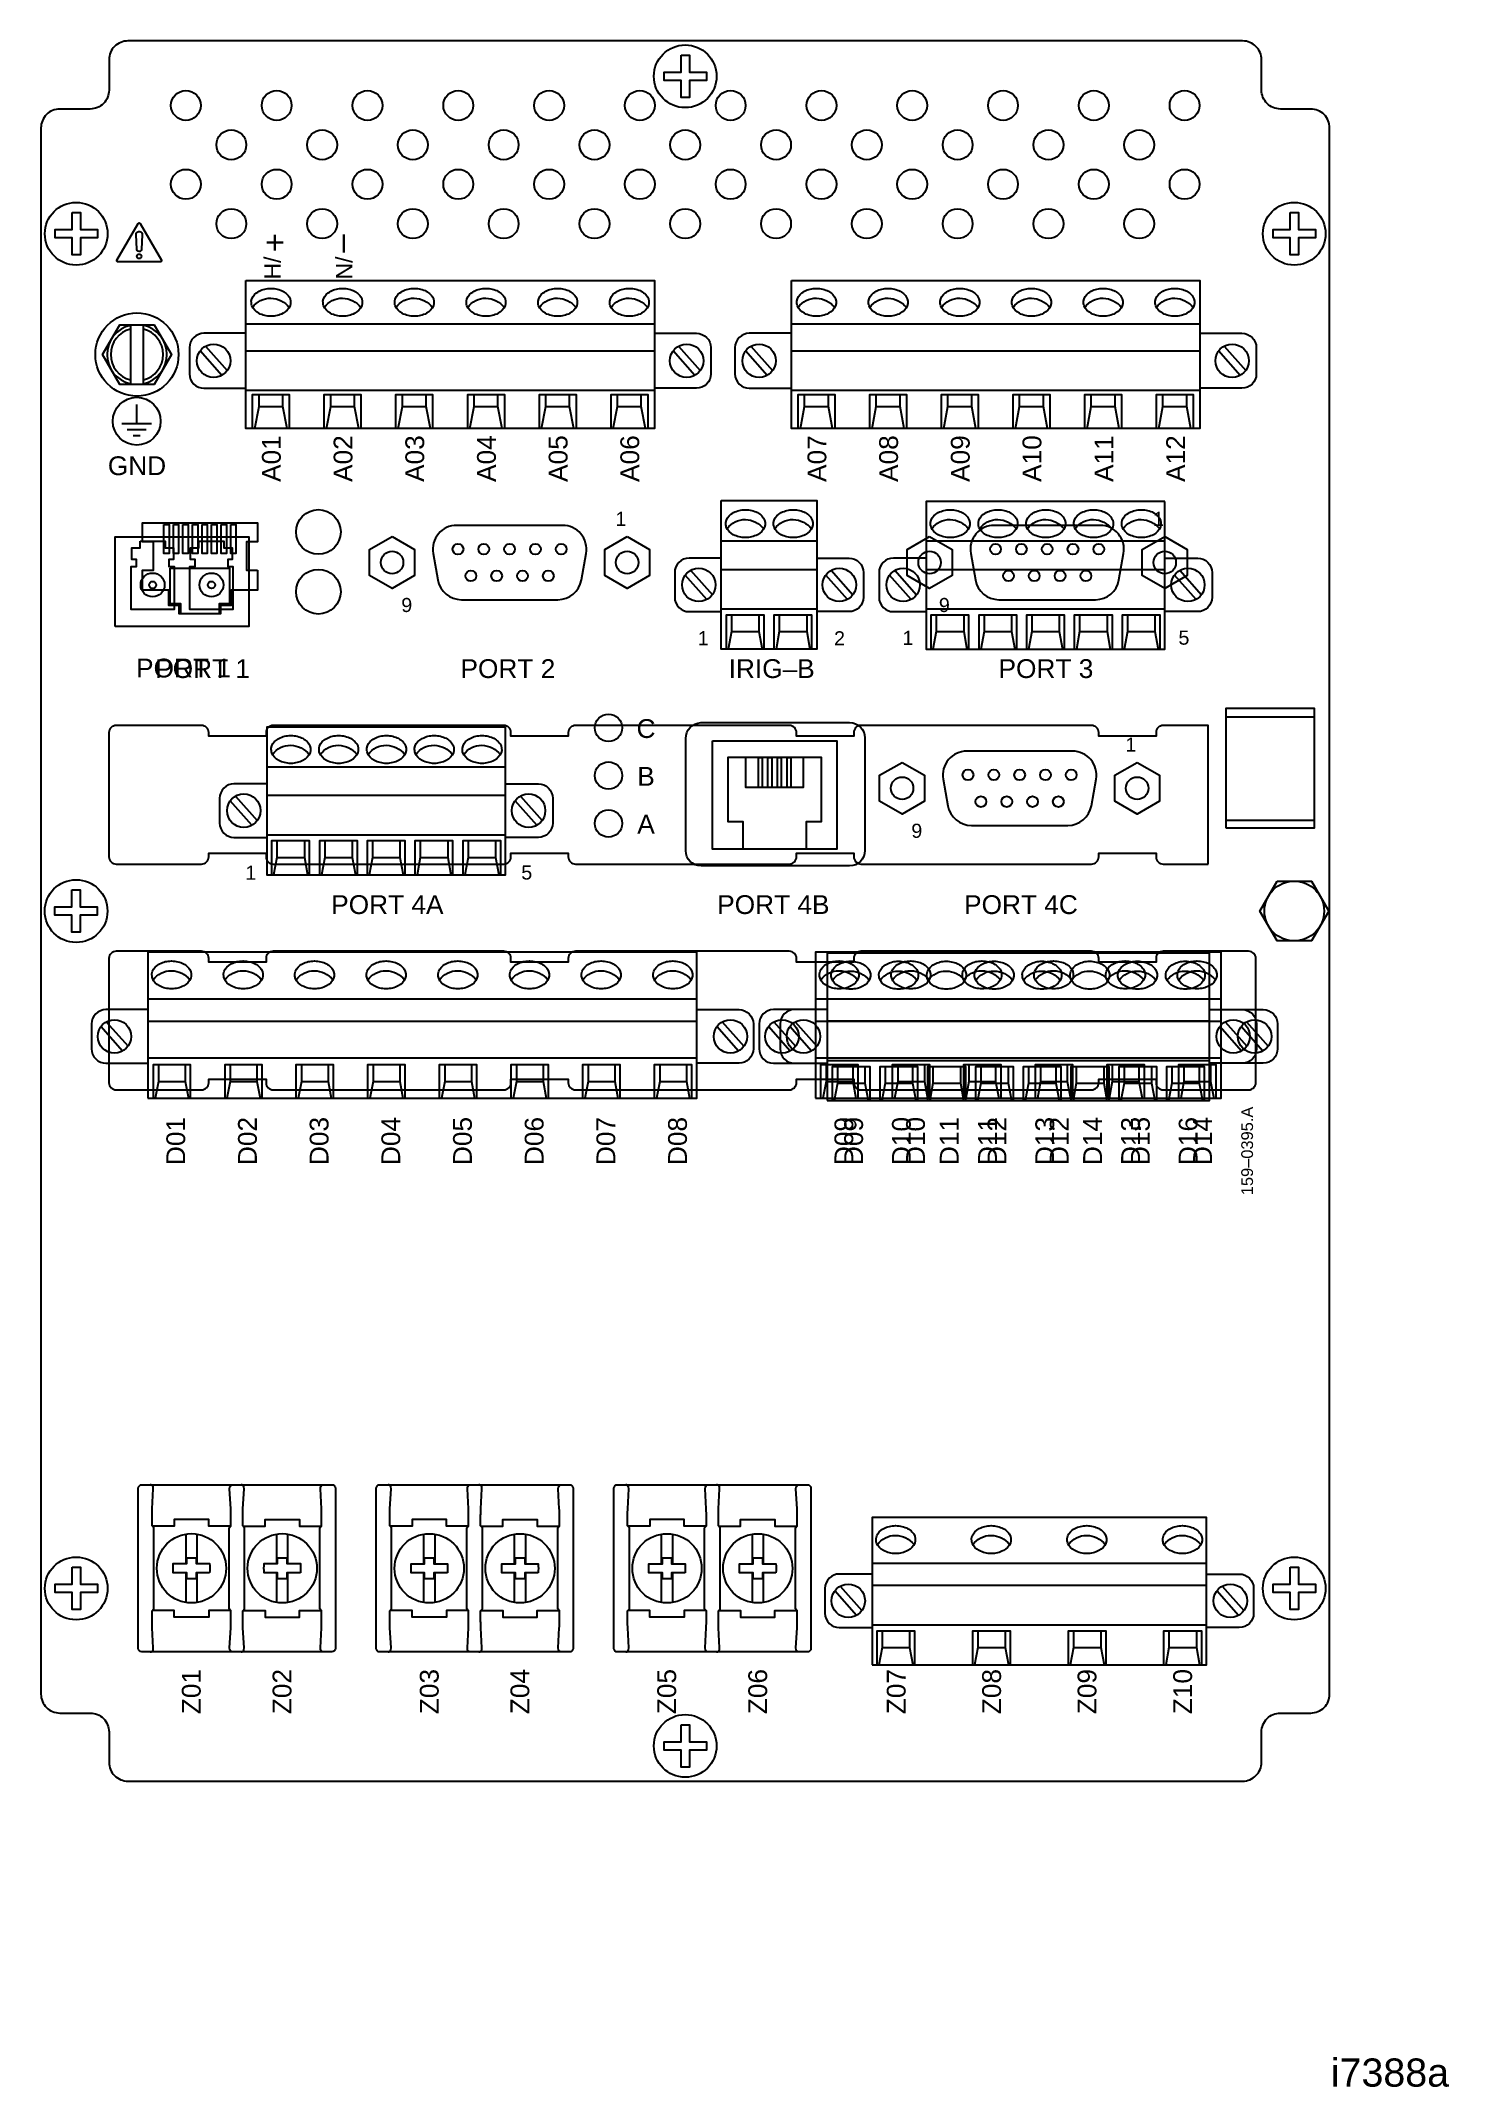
# Model space of a CAD drawing. Extents: x 1 to 23.5, y 0.5 to 17.
# Drawn here: x 17.61 to 23.5, y 0.5 to 9.06 of the extents above; entities that cross this region are included whole.
import ezdxf
from ezdxf.enums import TextEntityAlignment as Align

# ---------------------------------------------------------------- set-up
doc = ezdxf.new("R2010")
doc.units = 0
doc.header["$MEASUREMENT"] = 0
for name, color, linetype in [('2_1__E___1__10-100BASE-T__', 7, 'CONTINUOUS'), ('2_2__C___1__10-100BASE-T__', 7, 'CONTINUOUS'), ('2_3__G___1__100BASE-FX__EI', 7, 'CONTINUOUS'), ('2_4__F___1__100BASE-FX__EI', 7, 'CONTINUOUS'), ('3_1__X__EMPTY', 7, 'CONTINUOUS'), ('3_2__F__SERIAL_COMMS_EIA-2', 7, 'CONTINUOUS'), ('3_3__G__TELEPHONE_MODEM', 7, 'CONTINUOUS'), ('4_1__X__EMPTY', 7, 'CONTINUOUS'), ('4_2__A___4__DI___4__DO_SOL', 7, 'CONTINUOUS'), ('4_3__B___4__DI___4__DO_ELE', 7, 'CONTINUOUS'), ('4_4__C___4__AO__1MA____4__', 7, 'CONTINUOUS'), ('4_5__D___4__AO__20MA____4_', 7, 'CONTINUOUS'), ('6_0______DWG_', 7, 'CONTINUOUS')]:
    doc.layers.add(name, color=color, linetype=linetype)
doc.styles.add('ARIAL', font='arial.ttf')

msp = doc.modelspace()

# ---------------------------------------------------------------- texts
at = {"layer": '2_1__E___1__10-100BASE-T__', "style": 'ARIAL'}
for s, height, p in [('5', 0.059, (22.3673, 6.5354)), ('1', 0.059, (21.2123, 6.5344)), ('PORT 1', 0.07867, (18.0846, 6.3959)), ('PORT 3', 0.07867, (21.6142, 6.3959))]:
    msp.add_text(s, height=height, dxfattribs=at).set_placement(p)
at = {"layer": '2_2__C___1__10-100BASE-T__', "style": 'ARIAL'}
for s, height, p in [('1', 0.059, (22.2605, 7.0325)), ('9', 0.059, (21.3645, 6.672)), ('PORT 1', 0.07867, (18.0846, 6.3959)), ('PORT 3', 0.07867, (21.6142, 6.3959))]:
    msp.add_text(s, height=height, dxfattribs=at).set_placement(p)
at = {"layer": '2_3__G___1__100BASE-FX__EI', "style": 'ARIAL'}
for s, height, p in [('5', 0.059, (22.3673, 6.5354)), ('5', 0.059, (22.3673, 6.5354)), ('1', 0.059, (21.2123, 6.5344)), ('1', 0.059, (21.2123, 6.5344)), ('PORT 1', 0.07867, (18.0045, 6.3982)), ('PORT 1', 0.07867, (18.0045, 6.3982)), ('PORT 3', 0.07867, (21.6142, 6.3959)), ('PORT 3', 0.07867, (21.6142, 6.3959))]:
    msp.add_text(s, height=height, dxfattribs=at).set_placement(p)
at = {"layer": '2_4__F___1__100BASE-FX__EI', "style": 'ARIAL'}
for s, height, p in [('1', 0.059, (22.2605, 7.0325)), ('9', 0.059, (21.3645, 6.672)), ('PORT 1', 0.07867, (18.0045, 6.3982)), ('PORT 3', 0.07867, (21.6142, 6.3959))]:
    msp.add_text(s, height=height, dxfattribs=at).set_placement(p)
at = {"layer": '3_2__F__SERIAL_COMMS_EIA-2', "style": 'ARIAL'}
for s, p in [('C', (20.1389, 6.145)), ('B', (20.1389, 5.945)), ('A', (20.1389, 5.745))]:
    msp.add_text(s, height=0.0787, dxfattribs=at).set_placement(p, align=Align.CENTER)
for s, p in [('1', (22.1453, 6.0876)), ('9', (21.2493, 5.7271))]:
    msp.add_text(s, height=0.059, dxfattribs=at).set_placement(p)
at = {"layer": '3_3__G__TELEPHONE_MODEM', "style": 'ARIAL'}
for s, p in [('C', (20.1389, 6.145)), ('B', (20.1389, 5.945)), ('A', (20.1389, 5.745))]:
    msp.add_text(s, height=0.0787, dxfattribs=at).set_placement(p, align=Align.CENTER)
for s, p in [('1', (22.1453, 6.0876)), ('9', (21.2493, 5.7271))]:
    msp.add_text(s, height=0.059, dxfattribs=at).set_placement(p)
at = {"layer": '4_2__A___4__DI___4__DO_SOL', "style": 'ARIAL'}
for s, p in [('D01', (18.21, 4.3572)), ('D02', (18.51, 4.3572)), ('D03', (18.81, 4.3572)), ('D04', (19.11, 4.3572)), ('D05', (19.41, 4.3572)), ('D06', (19.71, 4.3572)), ('D07', (20.01, 4.3572)), ('D08', (20.31, 4.3572)), ('D09', (21.0062, 4.3572)), ('D10', (21.3061, 4.3572)), ('D11', (21.6074, 4.3572)), ('D12', (21.9074, 4.3572)), ('D13', (22.2061, 4.3572)), ('D14', (22.5074, 4.3572))]:
    msp.add_text(s, height=0.07867, rotation=90, dxfattribs=at).set_placement(p)
at = {"layer": '4_3__B___4__DI___4__DO_ELE', "style": 'ARIAL'}
for s, p in [('D01', (18.21, 4.3572)), ('D02', (18.51, 4.3572)), ('D03', (18.81, 4.3572)), ('D04', (19.11, 4.3572)), ('D05', (19.41, 4.3572)), ('D06', (19.71, 4.3572)), ('D07', (20.01, 4.3572)), ('D08', (20.31, 4.3572)), ('D09', (21.0062, 4.3572)), ('D10', (21.3061, 4.3572)), ('D11', (21.6074, 4.3572)), ('D12', (21.9074, 4.3572)), ('D13', (22.2061, 4.3572)), ('D14', (22.5074, 4.3572))]:
    msp.add_text(s, height=0.07867, rotation=90, dxfattribs=at).set_placement(p)
at = {"layer": '4_4__C___4__AO__1MA____4__', "style": 'ARIAL'}
for s, height, p in [('D01', 0.07867, (18.21, 4.3572)), ('D02', 0.07867, (18.51, 4.3572)), ('D03', 0.07867, (18.81, 4.3572)), ('D04', 0.07867, (19.11, 4.3572)), ('D05', 0.07867, (19.41, 4.3572)), ('D06', 0.07867, (19.71, 4.3572)), ('D07', 0.07867, (20.01, 4.3572)), ('D08', 0.07867, (20.31, 4.3572)), ('D09', 0.07867, (21.0471, 4.3572)), ('D10', 0.07867, (21.2471, 4.3572)), ('D11', 0.07867, (21.4471, 4.3572)), ('D12', 0.07867, (21.6471, 4.3572)), ('D13', 0.07867, (21.8471, 4.3572)), ('D14', 0.07867, (22.0471, 4.3572)), ('D15', 0.07867, (22.2471, 4.3572)), ('D16', 0.07867, (22.4471, 4.3572)), ('159–0395.A', 0.04917, (22.6794, 4.2312))]:
    msp.add_text(s, height=height, rotation=90, dxfattribs=at).set_placement(p)
at = {"layer": '4_5__D___4__AO__20MA____4_', "style": 'ARIAL'}
for s, height, p in [('D01', 0.07867, (18.21, 4.3572)), ('D02', 0.07867, (18.51, 4.3572)), ('D03', 0.07867, (18.81, 4.3572)), ('D04', 0.07867, (19.11, 4.3572)), ('D05', 0.07867, (19.41, 4.3572)), ('D06', 0.07867, (19.71, 4.3572)), ('D07', 0.07867, (20.01, 4.3572)), ('D08', 0.07867, (20.31, 4.3572)), ('D09', 0.07867, (21.0471, 4.3572)), ('D10', 0.07867, (21.2471, 4.3572)), ('D11', 0.07867, (21.4471, 4.3572)), ('D12', 0.07867, (21.6471, 4.3572)), ('D13', 0.07867, (21.8471, 4.3572)), ('D14', 0.07867, (22.0471, 4.3572)), ('D15', 0.07867, (22.2471, 4.3572)), ('D16', 0.07867, (22.4471, 4.3572)), ('159–0395.A', 0.04917, (22.6794, 4.2312))]:
    msp.add_text(s, height=height, rotation=90, dxfattribs=at).set_placement(p)
at = {"layer": '6_0______DWG_', "style": 'ARIAL'}
for s, height, p in [('+', 0.0983, (18.6332, 8.1781)), ('–', 0.0983, (18.9106, 8.176)), ('H/', 0.06883, (18.6101, 8.0638)), ('N/', 0.06883, (18.9101, 8.0638)), ('A01', 0.07867, (18.6102, 7.2165)), ('A02', 0.07867, (18.9102, 7.2165)), ('A03', 0.07867, (19.2103, 7.2165)), ('A04', 0.07867, (19.5103, 7.2165)), ('A05', 0.07867, (19.8103, 7.2165)), ('A06', 0.07867, (20.1102, 7.2165)), ('A07', 0.07867, (20.8935, 7.2165)), ('A08', 0.07867, (21.1935, 7.2165)), ('A09', 0.07867, (21.4935, 7.2165)), ('A10', 0.07867, (21.7935, 7.2165)), ('A11', 0.07867, (22.0948, 7.2165)), ('A12', 0.07867, (22.3948, 7.2165)), ('Z01', 0.07867, (18.2749, 2.0589)), ('Z02', 0.07867, (18.6547, 2.0589)), ('Z03', 0.07867, (19.271, 2.0589)), ('Z04', 0.07867, (19.6502, 2.0589)), ('Z05', 0.07867, (20.2648, 2.0589)), ('Z06', 0.07867, (20.6457, 2.0589)), ('Z07', 0.07867, (21.2253, 2.0589)), ('Z08', 0.07867, (21.6246, 2.0589)), ('Z09', 0.07867, (22.0239, 2.0589)), ('Z10', 0.07867, (22.4242, 2.0589))]:
    msp.add_text(s, height=height, rotation=90, dxfattribs=at).set_placement(p)
for s, height, p in [('GND', 0.07867, (17.8863, 7.245)), ('1', 0.059, (20.0105, 7.0325)), ('9', 0.059, (19.1145, 6.672)), ('1', 0.059, (20.3554, 6.5331)), ('2', 0.059, (20.9258, 6.5326)), ('PORT 2', 0.07867, (19.3622, 6.3959)), ('IRIG–B', 0.07867, (20.4847, 6.3959)), ('1', 0.059, (18.4616, 5.5515)), ('5', 0.059, (19.6167, 5.5525)), ('PORT 4A', 0.07867, (18.8212, 5.4081)), ('PORT 4B', 0.07867, (20.4367, 5.4081)), ('PORT 4C', 0.07867, (21.47, 5.4081))]:
    msp.add_text(s, height=height, dxfattribs=at).set_placement(p)
msp.add_text('i7388a', height=0.118, dxfattribs=at).set_placement((23.5, 0.5), align=Align.RIGHT)

# ---------------------------------------------------------------- linework, layer by layer
at = {"layer": '2_1__E___1__10-100BASE-T__'}
for points in [[(22.311, 7.1347), (21.311, 7.1347), (21.311, 6.5171), (22.311, 6.5171)], [(18.5125, 6.8474), (18.5125, 6.7637), (18.402, 6.7637), (18.402, 6.6996), (18.358, 6.6996), (18.358, 6.664), (18.1853, 6.664), (18.1853, 6.6996), (18.1413, 6.6996), (18.1413, 6.7637), (18.0309, 6.7637), (18.0309, 6.8474), (18.0772, 6.8474), (18.0772, 6.9656), (18.0309, 6.9656), (18.0309, 7.0454), (18.5125, 7.0454), (18.5125, 6.9656), (18.4661, 6.9656), (18.4661, 6.8474)], [(18.1208, 7.039), (18.1425, 7.039), (18.1425, 6.9171), (18.1208, 6.9171)], [(18.1608, 7.039), (18.1824, 7.039), (18.1824, 6.9171), (18.1608, 6.9171)], [(18.2008, 7.039), (18.2224, 7.039), (18.2224, 6.9171), (18.2008, 6.9171)], [(18.2408, 7.039), (18.2624, 7.039), (18.2624, 6.9171), (18.2408, 6.9171)], [(18.2808, 7.039), (18.3024, 7.039), (18.3024, 6.9171), (18.2808, 6.9171)], [(18.3208, 7.039), (18.3424, 7.039), (18.3424, 6.9171), (18.3208, 6.9171)], [(18.3608, 7.039), (18.3824, 7.039), (18.3824, 6.9171), (18.3608, 6.9171)], [(18.4008, 7.039), (18.4224, 7.039), (18.4224, 6.9171), (18.4008, 6.9171)], [(18.1477, 6.8554), (18.3957, 6.8554), (18.3957, 6.7059), (18.3517, 6.7059), (18.3517, 6.664), (18.1917, 6.664), (18.1917, 6.7059), (18.1477, 6.7059)]]:
    msp.add_lwpolyline(points, close=True, dxfattribs=at)
for points in [[(21.3298, 7.0466, -0.203751), (21.3513, 7.0813, -0.133265), (21.3984, 7.0993, -0.119641), (21.4513, 7.0931, -0.162293), (21.4876, 7.0652, -0.234436), (21.492, 7.0275, -0.182264), (21.4627, 6.9958, -0.124648), (21.412, 6.9835, -0.124648), (21.3613, 6.9958, -0.184228), (21.332, 7.0275, -0.072555)], [(21.5298, 7.0466, -0.203751), (21.5513, 7.0813, -0.133265), (21.5984, 7.0993, -0.119641), (21.6513, 7.0931, -0.162293), (21.6876, 7.0652, -0.234436), (21.692, 7.0275, -0.182264), (21.6627, 6.9958, -0.124648), (21.612, 6.9835, -0.124648), (21.5613, 6.9958, -0.184228), (21.532, 7.0275, -0.072555)], [(21.7298, 7.0466, -0.203751), (21.7513, 7.0813, -0.133265), (21.7984, 7.0993, -0.119641), (21.8513, 7.0931, -0.162293), (21.8876, 7.0652, -0.234436), (21.892, 7.0275, -0.182264), (21.8627, 6.9958, -0.124648), (21.812, 6.9835, -0.124648), (21.7613, 6.9958, -0.184228), (21.732, 7.0275, -0.072555)], [(21.9298, 7.0466, -0.203751), (21.9513, 7.0813, -0.133265), (21.9984, 7.0993, -0.119641), (22.0513, 7.0931, -0.162293), (22.0876, 7.0652, -0.234436), (22.092, 7.0275, -0.182264), (22.0627, 6.9958, -0.124648), (22.012, 6.9835, -0.124648), (21.9613, 6.9958, -0.184228), (21.932, 7.0275, -0.072555)], [(22.1298, 7.0466, -0.203751), (22.1513, 7.0813, -0.133265), (22.1984, 7.0993, -0.119641), (22.2513, 7.0931, -0.162293), (22.2876, 7.0652, -0.234436), (22.292, 7.0275, -0.182264), (22.2627, 6.9958, -0.124648), (22.212, 6.9835, -0.124648), (22.1613, 6.9958, -0.184228), (22.132, 7.0275, -0.072555)]]:
    msp.add_lwpolyline(points, format="xyb", close=True, dxfattribs=at)
for points in [[(21.3352, 7.0207, -0.246683), (21.4118, 7.0593, -0.217208), (21.4888, 7.0208)], [(21.5352, 7.0207, -0.246683), (21.6118, 7.0593, -0.217208), (21.6888, 7.0208)], [(21.7352, 7.0207, -0.246683), (21.8118, 7.0593, -0.217208), (21.8888, 7.0208)], [(21.9352, 7.0207, -0.246683), (22.0118, 7.0593, -0.217208), (22.0888, 7.0208)], [(22.1352, 7.0207, -0.246683), (22.2118, 7.0593, -0.217208), (22.2888, 7.0208)], [(21.309, 6.8976), (21.174, 6.8976, 0.414214), (21.114, 6.8376), (21.114, 6.7336, 0.414214), (21.174, 6.6736), (21.309, 6.6736)], [(22.313, 6.8976), (22.448, 6.8976, -0.414214), (22.508, 6.8376), (22.508, 6.7336, -0.414214), (22.448, 6.6736), (22.313, 6.6736)]]:
    msp.add_lwpolyline(points, format="xyb", dxfattribs=at)
for points in [[(21.311, 6.9695), (22.311, 6.9695)], [(21.2491, 6.7245), (21.1583, 6.8267)], [(21.1808, 6.8466), (21.2716, 6.7444)], [(21.311, 6.8506), (22.311, 6.8506)], [(22.4411, 6.7245), (22.3503, 6.8267)], [(22.3728, 6.8466), (22.4636, 6.7444)], [(21.311, 6.685), (22.311, 6.685)], [(21.3327, 6.5171), (21.3327, 6.6602), (21.4892, 6.6602), (21.4892, 6.5171)], [(21.3535, 6.6602), (21.3535, 6.5902), (21.34, 6.5171)], [(21.4684, 6.6602), (21.4684, 6.5902), (21.4819, 6.5171)], [(21.5327, 6.5171), (21.5327, 6.6602), (21.6892, 6.6602), (21.6892, 6.5171)], [(21.5535, 6.6602), (21.5535, 6.5902), (21.54, 6.5171)], [(21.6684, 6.6602), (21.6684, 6.5902), (21.6819, 6.5171)], [(21.7327, 6.5171), (21.7327, 6.6602), (21.8892, 6.6602), (21.8892, 6.5171)], [(21.7535, 6.6602), (21.7535, 6.5902), (21.74, 6.5171)], [(21.8684, 6.6602), (21.8684, 6.5902), (21.8819, 6.5171)], [(21.9327, 6.5171), (21.9327, 6.6602), (22.0892, 6.6602), (22.0892, 6.5171)], [(21.9535, 6.6602), (21.9535, 6.5902), (21.94, 6.5171)], [(22.0684, 6.6602), (22.0684, 6.5902), (22.0819, 6.5171)], [(22.1327, 6.5171), (22.1327, 6.6602), (22.2892, 6.6602), (22.2892, 6.5171)], [(22.1535, 6.6602), (22.1535, 6.5902), (22.14, 6.5171)], [(22.2684, 6.6602), (22.2684, 6.5902), (22.2819, 6.5171)], [(21.3535, 6.5902), (21.4684, 6.5902)], [(21.5535, 6.5902), (21.6684, 6.5902)], [(21.7535, 6.5902), (21.8684, 6.5902)], [(21.9535, 6.5902), (22.0684, 6.5902)], [(22.1535, 6.5902), (22.2684, 6.5902)]]:
    msp.add_lwpolyline(points, dxfattribs=at)
for centre in [(21.215, 6.7856), (22.407, 6.7856)]:
    msp.add_circle(centre, 0.07, dxfattribs=at)
at = {"layer": '2_2__C___1__10-100BASE-T__'}
for points in [[(18.5125, 6.8474), (18.5125, 6.7637), (18.402, 6.7637), (18.402, 6.6996), (18.358, 6.6996), (18.358, 6.664), (18.1853, 6.664), (18.1853, 6.6996), (18.1413, 6.6996), (18.1413, 6.7637), (18.0309, 6.7637), (18.0309, 6.8474), (18.0772, 6.8474), (18.0772, 6.9656), (18.0309, 6.9656), (18.0309, 7.0454), (18.5125, 7.0454), (18.5125, 6.9656), (18.4661, 6.9656), (18.4661, 6.8474)], [(18.1208, 7.039), (18.1425, 7.039), (18.1425, 6.9171), (18.1208, 6.9171)], [(18.1608, 7.039), (18.1824, 7.039), (18.1824, 6.9171), (18.1608, 6.9171)], [(18.2008, 7.039), (18.2224, 7.039), (18.2224, 6.9171), (18.2008, 6.9171)], [(18.2408, 7.039), (18.2624, 7.039), (18.2624, 6.9171), (18.2408, 6.9171)], [(18.2808, 7.039), (18.3024, 7.039), (18.3024, 6.9171), (18.2808, 6.9171)], [(18.3208, 7.039), (18.3424, 7.039), (18.3424, 6.9171), (18.3208, 6.9171)], [(18.3608, 7.039), (18.3824, 7.039), (18.3824, 6.9171), (18.3608, 6.9171)], [(18.4008, 7.039), (18.4224, 7.039), (18.4224, 6.9171), (18.4008, 6.9171)], [(21.3259, 6.9878), (21.4199, 6.9335), (21.4199, 6.825), (21.3259, 6.7707), (21.2319, 6.825), (21.2319, 6.9335)], [(22.3099, 6.9878), (22.4039, 6.9335), (22.4039, 6.825), (22.3099, 6.7707), (22.2159, 6.825), (22.2159, 6.9335)], [(18.1477, 6.8554), (18.3957, 6.8554), (18.3957, 6.7059), (18.3517, 6.7059), (18.3517, 6.664), (18.1917, 6.664), (18.1917, 6.7059), (18.1477, 6.7059)]]:
    msp.add_lwpolyline(points, close=True, dxfattribs=at)
msp.add_lwpolyline([(21.5964, 7.0348), (21.5964, 7.0348, 0.466307), (21.4979, 6.9174), (21.5175, 6.8064, 0.36397), (21.616, 6.7238), (22.0198, 6.7238), (22.0198, 6.7238, 0.36397), (22.1183, 6.8064), (22.1379, 6.9174, 0.466307), (22.0394, 7.0348)], format="xyb", close=True, dxfattribs=at)
for centre, radius in [((21.6019, 6.9353), 0.0225), ((21.7099, 6.9353), 0.0225), ((21.8179, 6.9353), 0.0225), ((21.9259, 6.9353), 0.0225), ((22.0339, 6.9353), 0.0225), ((21.3259, 6.8793), 0.047), ((22.3099, 6.8793), 0.047), ((21.6559, 6.8233), 0.0225), ((21.7639, 6.8233), 0.0225), ((21.8719, 6.8233), 0.0225), ((21.9799, 6.8233), 0.0225)]:
    msp.add_circle(centre, radius, dxfattribs=at)
at = {"layer": '2_3__G___1__100BASE-FX__EI'}
for points in [[(22.311, 7.1347), (21.311, 7.1347), (21.311, 6.5171), (22.311, 6.5171)], [(22.311, 7.1347), (21.311, 7.1347), (21.311, 6.5171), (22.311, 6.5171)], [(17.9168, 6.6116), (17.9168, 6.9866), (18.477, 6.9866), (18.477, 6.6116)], [(17.9168, 6.6116), (17.9168, 6.9866), (18.477, 6.9866), (18.477, 6.6116)], [(18.0214, 6.9684), (18.1264, 6.9684), (18.1264, 6.9404), (18.1614, 6.9404), (18.1614, 6.8924), (18.1419, 6.8924), (18.1419, 6.8624), (18.1639, 6.8624), (18.1639, 6.6824), (17.9839, 6.6824), (17.9839, 6.8624), (18.0059, 6.8624), (18.0059, 6.8924), (17.9864, 6.8924), (17.9864, 6.9404), (18.0214, 6.9404)], [(18.0214, 6.9684), (18.1264, 6.9684), (18.1264, 6.9404), (18.1614, 6.9404), (18.1614, 6.8924), (18.1419, 6.8924), (18.1419, 6.8624), (18.1639, 6.8624), (18.1639, 6.6824), (17.9839, 6.6824), (17.9839, 6.8624), (18.0059, 6.8624), (18.0059, 6.8924), (17.9864, 6.8924), (17.9864, 6.9404), (18.0214, 6.9404)], [(18.2674, 6.9684), (18.3724, 6.9684), (18.3724, 6.9404), (18.4074, 6.9404), (18.4074, 6.8924), (18.3879, 6.8924), (18.3879, 6.8624), (18.4099, 6.8624), (18.4099, 6.6824), (18.2299, 6.6824), (18.2299, 6.8624), (18.2519, 6.8624), (18.2519, 6.8924), (18.2324, 6.8924), (18.2324, 6.9404), (18.2674, 6.9404)], [(18.2674, 6.9684), (18.3724, 6.9684), (18.3724, 6.9404), (18.4074, 6.9404), (18.4074, 6.8924), (18.3879, 6.8924), (18.3879, 6.8624), (18.4099, 6.8624), (18.4099, 6.6824), (18.2299, 6.6824), (18.2299, 6.8624), (18.2519, 6.8624), (18.2519, 6.8924), (18.2324, 6.8924), (18.2324, 6.9404), (18.2674, 6.9404)]]:
    msp.add_lwpolyline(points, close=True, dxfattribs=at)
for points in [[(21.3298, 7.0466, -0.203751), (21.3513, 7.0813, -0.133265), (21.3984, 7.0993, -0.119641), (21.4513, 7.0931, -0.162293), (21.4876, 7.0652, -0.234436), (21.492, 7.0275, -0.182264), (21.4627, 6.9958, -0.124648), (21.412, 6.9835, -0.124648), (21.3613, 6.9958, -0.184228), (21.332, 7.0275, -0.072555)], [(21.3298, 7.0466, -0.203751), (21.3513, 7.0813, -0.133265), (21.3984, 7.0993, -0.119641), (21.4513, 7.0931, -0.162293), (21.4876, 7.0652, -0.234436), (21.492, 7.0275, -0.182264), (21.4627, 6.9958, -0.124648), (21.412, 6.9835, -0.124648), (21.3613, 6.9958, -0.184228), (21.332, 7.0275, -0.072555)], [(21.5298, 7.0466, -0.203751), (21.5513, 7.0813, -0.133265), (21.5984, 7.0993, -0.119641), (21.6513, 7.0931, -0.162293), (21.6876, 7.0652, -0.234436), (21.692, 7.0275, -0.182264), (21.6627, 6.9958, -0.124648), (21.612, 6.9835, -0.124648), (21.5613, 6.9958, -0.184228), (21.532, 7.0275, -0.072555)], [(21.5298, 7.0466, -0.203751), (21.5513, 7.0813, -0.133265), (21.5984, 7.0993, -0.119641), (21.6513, 7.0931, -0.162293), (21.6876, 7.0652, -0.234436), (21.692, 7.0275, -0.182264), (21.6627, 6.9958, -0.124648), (21.612, 6.9835, -0.124648), (21.5613, 6.9958, -0.184228), (21.532, 7.0275, -0.072555)], [(21.7298, 7.0466, -0.203751), (21.7513, 7.0813, -0.133265), (21.7984, 7.0993, -0.119641), (21.8513, 7.0931, -0.162293), (21.8876, 7.0652, -0.234436), (21.892, 7.0275, -0.182264), (21.8627, 6.9958, -0.124648), (21.812, 6.9835, -0.124648), (21.7613, 6.9958, -0.184228), (21.732, 7.0275, -0.072555)], [(21.7298, 7.0466, -0.203751), (21.7513, 7.0813, -0.133265), (21.7984, 7.0993, -0.119641), (21.8513, 7.0931, -0.162293), (21.8876, 7.0652, -0.234436), (21.892, 7.0275, -0.182264), (21.8627, 6.9958, -0.124648), (21.812, 6.9835, -0.124648), (21.7613, 6.9958, -0.184228), (21.732, 7.0275, -0.072555)], [(21.9298, 7.0466, -0.203751), (21.9513, 7.0813, -0.133265), (21.9984, 7.0993, -0.119641), (22.0513, 7.0931, -0.162293), (22.0876, 7.0652, -0.234436), (22.092, 7.0275, -0.182264), (22.0627, 6.9958, -0.124648), (22.012, 6.9835, -0.124648), (21.9613, 6.9958, -0.184228), (21.932, 7.0275, -0.072555)], [(21.9298, 7.0466, -0.203751), (21.9513, 7.0813, -0.133265), (21.9984, 7.0993, -0.119641), (22.0513, 7.0931, -0.162293), (22.0876, 7.0652, -0.234436), (22.092, 7.0275, -0.182264), (22.0627, 6.9958, -0.124648), (22.012, 6.9835, -0.124648), (21.9613, 6.9958, -0.184228), (21.932, 7.0275, -0.072555)], [(22.1298, 7.0466, -0.203751), (22.1513, 7.0813, -0.133265), (22.1984, 7.0993, -0.119641), (22.2513, 7.0931, -0.162293), (22.2876, 7.0652, -0.234436), (22.292, 7.0275, -0.182264), (22.2627, 6.9958, -0.124648), (22.212, 6.9835, -0.124648), (22.1613, 6.9958, -0.184228), (22.132, 7.0275, -0.072555)], [(22.1298, 7.0466, -0.203751), (22.1513, 7.0813, -0.133265), (22.1984, 7.0993, -0.119641), (22.2513, 7.0931, -0.162293), (22.2876, 7.0652, -0.234436), (22.292, 7.0275, -0.182264), (22.2627, 6.9958, -0.124648), (22.212, 6.9835, -0.124648), (22.1613, 6.9958, -0.184228), (22.132, 7.0275, -0.072555)]]:
    msp.add_lwpolyline(points, format="xyb", close=True, dxfattribs=at)
for points in [[(21.3352, 7.0207, -0.246683), (21.4118, 7.0593, -0.217208), (21.4888, 7.0208)], [(21.3352, 7.0207, -0.246683), (21.4118, 7.0593, -0.217208), (21.4888, 7.0208)], [(21.5352, 7.0207, -0.246683), (21.6118, 7.0593, -0.217208), (21.6888, 7.0208)], [(21.5352, 7.0207, -0.246683), (21.6118, 7.0593, -0.217208), (21.6888, 7.0208)], [(21.7352, 7.0207, -0.246683), (21.8118, 7.0593, -0.217208), (21.8888, 7.0208)], [(21.7352, 7.0207, -0.246683), (21.8118, 7.0593, -0.217208), (21.8888, 7.0208)], [(21.9352, 7.0207, -0.246683), (22.0118, 7.0593, -0.217208), (22.0888, 7.0208)], [(21.9352, 7.0207, -0.246683), (22.0118, 7.0593, -0.217208), (22.0888, 7.0208)], [(22.1352, 7.0207, -0.246683), (22.2118, 7.0593, -0.217208), (22.2888, 7.0208)], [(22.1352, 7.0207, -0.246683), (22.2118, 7.0593, -0.217208), (22.2888, 7.0208)], [(21.309, 6.8976), (21.174, 6.8976, 0.414214), (21.114, 6.8376), (21.114, 6.7336, 0.414214), (21.174, 6.6736), (21.309, 6.6736)], [(21.309, 6.8976), (21.174, 6.8976, 0.414214), (21.114, 6.8376), (21.114, 6.7336, 0.414214), (21.174, 6.6736), (21.309, 6.6736)], [(22.313, 6.8976), (22.448, 6.8976, -0.414214), (22.508, 6.8376), (22.508, 6.7336, -0.414214), (22.448, 6.6736), (22.313, 6.6736)], [(22.313, 6.8976), (22.448, 6.8976, -0.414214), (22.508, 6.8376), (22.508, 6.7336, -0.414214), (22.448, 6.6736), (22.313, 6.6736)]]:
    msp.add_lwpolyline(points, format="xyb", dxfattribs=at)
for points in [[(21.311, 6.9695), (22.311, 6.9695)], [(21.311, 6.9695), (22.311, 6.9695)], [(21.2491, 6.7245), (21.1583, 6.8267)], [(21.2491, 6.7245), (21.1583, 6.8267)], [(21.1808, 6.8466), (21.2716, 6.7444)], [(21.1808, 6.8466), (21.2716, 6.7444)], [(21.311, 6.8506), (22.311, 6.8506)], [(21.311, 6.8506), (22.311, 6.8506)], [(22.4411, 6.7245), (22.3503, 6.8267)], [(22.4411, 6.7245), (22.3503, 6.8267)], [(22.3728, 6.8466), (22.4636, 6.7444)], [(22.3728, 6.8466), (22.4636, 6.7444)], [(21.311, 6.685), (22.311, 6.685)], [(21.311, 6.685), (22.311, 6.685)], [(21.3327, 6.5171), (21.3327, 6.6602), (21.4892, 6.6602), (21.4892, 6.5171)], [(21.3327, 6.5171), (21.3327, 6.6602), (21.4892, 6.6602), (21.4892, 6.5171)], [(21.3535, 6.6602), (21.3535, 6.5902), (21.34, 6.5171)], [(21.3535, 6.6602), (21.3535, 6.5902), (21.34, 6.5171)], [(21.4684, 6.6602), (21.4684, 6.5902), (21.4819, 6.5171)], [(21.4684, 6.6602), (21.4684, 6.5902), (21.4819, 6.5171)], [(21.5327, 6.5171), (21.5327, 6.6602), (21.6892, 6.6602), (21.6892, 6.5171)], [(21.5327, 6.5171), (21.5327, 6.6602), (21.6892, 6.6602), (21.6892, 6.5171)], [(21.5535, 6.6602), (21.5535, 6.5902), (21.54, 6.5171)], [(21.5535, 6.6602), (21.5535, 6.5902), (21.54, 6.5171)], [(21.6684, 6.6602), (21.6684, 6.5902), (21.6819, 6.5171)], [(21.6684, 6.6602), (21.6684, 6.5902), (21.6819, 6.5171)], [(21.7327, 6.5171), (21.7327, 6.6602), (21.8892, 6.6602), (21.8892, 6.5171)], [(21.7327, 6.5171), (21.7327, 6.6602), (21.8892, 6.6602), (21.8892, 6.5171)], [(21.7535, 6.6602), (21.7535, 6.5902), (21.74, 6.5171)], [(21.7535, 6.6602), (21.7535, 6.5902), (21.74, 6.5171)], [(21.8684, 6.6602), (21.8684, 6.5902), (21.8819, 6.5171)], [(21.8684, 6.6602), (21.8684, 6.5902), (21.8819, 6.5171)], [(21.9327, 6.5171), (21.9327, 6.6602), (22.0892, 6.6602), (22.0892, 6.5171)], [(21.9327, 6.5171), (21.9327, 6.6602), (22.0892, 6.6602), (22.0892, 6.5171)], [(21.9535, 6.6602), (21.9535, 6.5902), (21.94, 6.5171)], [(21.9535, 6.6602), (21.9535, 6.5902), (21.94, 6.5171)], [(22.0684, 6.6602), (22.0684, 6.5902), (22.0819, 6.5171)], [(22.0684, 6.6602), (22.0684, 6.5902), (22.0819, 6.5171)], [(22.1327, 6.5171), (22.1327, 6.6602), (22.2892, 6.6602), (22.2892, 6.5171)], [(22.1327, 6.5171), (22.1327, 6.6602), (22.2892, 6.6602), (22.2892, 6.5171)], [(22.1535, 6.6602), (22.1535, 6.5902), (22.14, 6.5171)], [(22.1535, 6.6602), (22.1535, 6.5902), (22.14, 6.5171)], [(22.2684, 6.6602), (22.2684, 6.5902), (22.2819, 6.5171)], [(22.2684, 6.6602), (22.2684, 6.5902), (22.2819, 6.5171)], [(21.3535, 6.5902), (21.4684, 6.5902)], [(21.3535, 6.5902), (21.4684, 6.5902)], [(21.5535, 6.5902), (21.6684, 6.5902)], [(21.5535, 6.5902), (21.6684, 6.5902)], [(21.7535, 6.5902), (21.8684, 6.5902)], [(21.7535, 6.5902), (21.8684, 6.5902)], [(21.9535, 6.5902), (22.0684, 6.5902)], [(21.9535, 6.5902), (22.0684, 6.5902)], [(22.1535, 6.5902), (22.2684, 6.5902)], [(22.1535, 6.5902), (22.2684, 6.5902)]]:
    msp.add_lwpolyline(points, dxfattribs=at)
for centre, radius in [((21.215, 6.7856), 0.07), ((21.215, 6.7856), 0.07), ((22.407, 6.7856), 0.07), ((22.407, 6.7856), 0.07), ((18.0739, 6.7854), 0.05), ((18.0739, 6.7854), 0.05), ((18.0739, 6.7854), 0.015), ((18.0739, 6.7854), 0.015), ((18.3199, 6.7854), 0.05), ((18.3199, 6.7854), 0.05), ((18.3199, 6.7854), 0.015), ((18.3199, 6.7854), 0.015)]:
    msp.add_circle(centre, radius, dxfattribs=at)
at = {"layer": '2_4__F___1__100BASE-FX__EI'}
msp.add_lwpolyline([(21.5964, 7.0348), (21.5964, 7.0348, 0.466307), (21.4979, 6.9174), (21.5175, 6.8064, 0.36397), (21.616, 6.7238), (22.0198, 6.7238), (22.0198, 6.7238, 0.36397), (22.1183, 6.8064), (22.1379, 6.9174, 0.466307), (22.0394, 7.0348)], format="xyb", close=True, dxfattribs=at)
for points in [[(17.9168, 6.6116), (17.9168, 6.9866), (18.477, 6.9866), (18.477, 6.6116)], [(18.0214, 6.9684), (18.1264, 6.9684), (18.1264, 6.9404), (18.1614, 6.9404), (18.1614, 6.8924), (18.1419, 6.8924), (18.1419, 6.8624), (18.1639, 6.8624), (18.1639, 6.6824), (17.9839, 6.6824), (17.9839, 6.8624), (18.0059, 6.8624), (18.0059, 6.8924), (17.9864, 6.8924), (17.9864, 6.9404), (18.0214, 6.9404)], [(18.2674, 6.9684), (18.3724, 6.9684), (18.3724, 6.9404), (18.4074, 6.9404), (18.4074, 6.8924), (18.3879, 6.8924), (18.3879, 6.8624), (18.4099, 6.8624), (18.4099, 6.6824), (18.2299, 6.6824), (18.2299, 6.8624), (18.2519, 6.8624), (18.2519, 6.8924), (18.2324, 6.8924), (18.2324, 6.9404), (18.2674, 6.9404)], [(21.3259, 6.9878), (21.4199, 6.9335), (21.4199, 6.825), (21.3259, 6.7707), (21.2319, 6.825), (21.2319, 6.9335)], [(22.3099, 6.9878), (22.4039, 6.9335), (22.4039, 6.825), (22.3099, 6.7707), (22.2159, 6.825), (22.2159, 6.9335)]]:
    msp.add_lwpolyline(points, close=True, dxfattribs=at)
for centre, radius in [((21.6019, 6.9353), 0.0225), ((21.7099, 6.9353), 0.0225), ((21.8179, 6.9353), 0.0225), ((21.9259, 6.9353), 0.0225), ((22.0339, 6.9353), 0.0225), ((21.3259, 6.8793), 0.047), ((22.3099, 6.8793), 0.047), ((18.0739, 6.7854), 0.05), ((18.0739, 6.7854), 0.015), ((18.3199, 6.7854), 0.05), ((18.3199, 6.7854), 0.015), ((21.6559, 6.8233), 0.0225), ((21.7639, 6.8233), 0.0225), ((21.8719, 6.8233), 0.0225), ((21.9799, 6.8233), 0.0225)]:
    msp.add_circle(centre, radius, dxfattribs=at)
at = {"layer": '3_1__X__EMPTY'}
msp.add_lwpolyline([(22.4911, 5.6173), (22.4911, 6.1973), (22.3035, 6.1973, 0.414214), (22.2736, 6.1674), (22.2736, 6.1523), (22.0336, 6.1523), (22.0336, 6.1674, 0.414214), (22.0037, 6.1973), (21.0385, 6.1973, 0.414214), (21.0086, 6.1674), (21.0086, 6.1523), (20.7686, 6.1523), (20.7686, 6.1674, 0.414214), (20.7387, 6.1973), (19.8435, 6.1973, 0.414214), (19.8136, 6.1674), (19.8136, 6.1523), (19.5736, 6.1523), (19.5736, 6.1674, 0.414214), (19.5437, 6.1973), (18.5785, 6.1973, 0.414214), (18.5486, 6.1674), (18.5486, 6.1523), (18.3086, 6.1523), (18.3086, 6.1674, 0.414214), (18.2787, 6.1973), (17.921, 6.1973, 0.414973), (17.8911, 6.1674), (17.8911, 5.6471, 0.414973), (17.921, 5.6173), (18.2787, 5.6173, 0.414214), (18.3086, 5.6471), (18.3086, 5.6623), (18.5486, 5.6623), (18.5486, 5.6471, 0.414214), (18.5785, 5.6173), (19.5437, 5.6173, 0.414214), (19.5736, 5.6471), (19.5736, 5.6623), (19.8136, 5.6623), (19.8136, 5.6471, 0.414214), (19.8435, 5.6173), (20.7387, 5.6173, 0.414214), (20.7686, 5.6471), (20.7686, 5.6623), (21.0086, 5.6623), (21.0086, 5.6471, 0.414214), (21.0385, 5.6173), (22.0037, 5.6173, 0.414214), (22.0336, 5.6471), (22.0336, 5.6623), (22.2736, 5.6623), (22.2736, 5.6471, 0.414214), (22.3035, 5.6173)], format="xyb", close=True, dxfattribs=at)
at = {"layer": '3_2__F__SERIAL_COMMS_EIA-2'}
for points in [[(19.5514, 6.1898), (18.5514, 6.1898), (18.5514, 5.5723), (19.5514, 5.5723)], [(21.2107, 6.0429), (21.3047, 5.9886), (21.3046, 5.8801), (21.2106, 5.8258), (21.1166, 5.8801), (21.1167, 5.9886)], [(22.1947, 6.0429), (22.2887, 5.9886), (22.2886, 5.8801), (22.1946, 5.8258), (22.1006, 5.8801), (22.1007, 5.9886)]]:
    msp.add_lwpolyline(points, close=True, dxfattribs=at)
for points in [[(20.3689, 6.2095), (20.9909, 6.2095, -0.414211), (21.0549, 6.1455), (21.0549, 5.6736, -0.414201), (20.991, 5.6096), (20.369, 5.6096, -0.414175), (20.305, 5.6736), (20.305, 6.1421, -0.399064)], [(18.5703, 6.1017, -0.203751), (18.5918, 6.1364, -0.133265), (18.6389, 6.1545, -0.119641), (18.6917, 6.1482, -0.162293), (18.728, 6.1204, -0.234436), (18.7325, 6.0826, -0.182264), (18.7031, 6.0509, -0.124648), (18.6525, 6.0386, -0.124648), (18.6018, 6.0509, -0.184228), (18.5725, 6.0826, -0.072555)], [(18.7703, 6.1017, -0.203751), (18.7918, 6.1364, -0.133265), (18.8389, 6.1545, -0.119641), (18.8917, 6.1482, -0.162293), (18.928, 6.1204, -0.234436), (18.9325, 6.0826, -0.182264), (18.9031, 6.0509, -0.124648), (18.8525, 6.0386, -0.124648), (18.8018, 6.0509, -0.184228), (18.7725, 6.0826, -0.072555)], [(18.9703, 6.1017, -0.203751), (18.9918, 6.1364, -0.133265), (19.0389, 6.1545, -0.119641), (19.0917, 6.1482, -0.162293), (19.128, 6.1204, -0.234436), (19.1325, 6.0826, -0.182264), (19.1031, 6.0509, -0.124648), (19.0525, 6.0386, -0.124648), (19.0018, 6.0509, -0.184228), (18.9725, 6.0826, -0.072555)], [(19.1703, 6.1017, -0.203751), (19.1918, 6.1364, -0.133265), (19.2389, 6.1545, -0.119641), (19.2917, 6.1482, -0.162293), (19.328, 6.1204, -0.234436), (19.3325, 6.0826, -0.182264), (19.3031, 6.0509, -0.124648), (19.2525, 6.0386, -0.124648), (19.2018, 6.0509, -0.184228), (19.1725, 6.0826, -0.072555)], [(19.3703, 6.1017, -0.203751), (19.3918, 6.1364, -0.133265), (19.4389, 6.1545, -0.119641), (19.4917, 6.1482, -0.162293), (19.528, 6.1204, -0.234436), (19.5325, 6.0826, -0.182264), (19.5031, 6.0509, -0.124648), (19.4525, 6.0386, -0.124648), (19.4018, 6.0509, -0.184228), (19.3725, 6.0826, -0.072555)], [(21.4811, 6.0899), (21.4811, 6.0899, 0.466307), (21.3827, 5.9725), (21.4022, 5.8615, 0.36397), (21.5007, 5.7789), (21.9046, 5.7789), (21.9046, 5.7789, 0.36397), (22.0031, 5.8615), (22.0226, 5.9725, 0.466307), (21.9241, 6.0899)]]:
    msp.add_lwpolyline(points, format="xyb", close=True, dxfattribs=at)
for points in [[(18.5757, 6.0758, -0.246683), (18.6523, 6.1144, -0.217208), (18.7293, 6.076)], [(18.7757, 6.0758, -0.246683), (18.8523, 6.1144, -0.217208), (18.9293, 6.076)], [(18.9757, 6.0758, -0.246683), (19.0523, 6.1144, -0.217208), (19.1293, 6.076)], [(19.1757, 6.0758, -0.246683), (19.2523, 6.1144, -0.217208), (19.3293, 6.076)], [(19.3757, 6.0758, -0.246683), (19.4523, 6.1144, -0.217208), (19.5293, 6.076)], [(18.5494, 5.9527), (18.4144, 5.9527, 0.414214), (18.3544, 5.8927), (18.3544, 5.7887, 0.414214), (18.4144, 5.7287), (18.5494, 5.7287)], [(19.5534, 5.9527), (19.6884, 5.9527, -0.414214), (19.7484, 5.8927), (19.7484, 5.7887, -0.414214), (19.6884, 5.7287), (19.5534, 5.7287)]]:
    msp.add_lwpolyline(points, format="xyb", dxfattribs=at)
for points in [[(18.5514, 6.0246), (19.5514, 6.0246)], [(18.4896, 5.7796), (18.3988, 5.8818)], [(18.4212, 5.9018), (18.512, 5.7995)], [(18.5514, 5.9057), (19.5514, 5.9057)], [(19.6816, 5.7796), (19.5908, 5.8818)], [(19.6133, 5.9018), (19.704, 5.7995)], [(18.5514, 5.7401), (19.5514, 5.7401)], [(18.5732, 5.5723), (18.5732, 5.7153), (18.7296, 5.7153), (18.7296, 5.5723)], [(18.594, 5.7153), (18.594, 5.6453), (18.5804, 5.5723)], [(18.7089, 5.7153), (18.7089, 5.6453), (18.7224, 5.5723)], [(18.7732, 5.5723), (18.7732, 5.7153), (18.9296, 5.7153), (18.9296, 5.5723)], [(18.794, 5.7153), (18.794, 5.6453), (18.7804, 5.5723)], [(18.9089, 5.7153), (18.9089, 5.6453), (18.9224, 5.5723)], [(18.9732, 5.5723), (18.9732, 5.7153), (19.1296, 5.7153), (19.1296, 5.5723)], [(18.994, 5.7153), (18.994, 5.6453), (18.9804, 5.5723)], [(19.1089, 5.7153), (19.1089, 5.6453), (19.1224, 5.5723)], [(19.1732, 5.5723), (19.1732, 5.7153), (19.3296, 5.7153), (19.3296, 5.5723)], [(19.194, 5.7153), (19.194, 5.6453), (19.1804, 5.5723)], [(19.3089, 5.7153), (19.3089, 5.6453), (19.3224, 5.5723)], [(19.3732, 5.5723), (19.3732, 5.7153), (19.5296, 5.7153), (19.5296, 5.5723)], [(19.394, 5.7153), (19.394, 5.6453), (19.3804, 5.5723)], [(19.5089, 5.7153), (19.5089, 5.6453), (19.5224, 5.5723)], [(18.594, 5.6453), (18.7089, 5.6453)], [(18.794, 5.6453), (18.9089, 5.6453)], [(18.994, 5.6453), (19.1089, 5.6453)], [(19.194, 5.6453), (19.3089, 5.6453)], [(19.394, 5.6453), (19.5089, 5.6453)]]:
    msp.add_lwpolyline(points, dxfattribs=at)
for centre, radius in [((19.9819, 6.1874), 0.057), ((19.9819, 5.9874), 0.057), ((21.4866, 5.9904), 0.0225), ((21.5946, 5.9904), 0.0225), ((21.7026, 5.9904), 0.0225), ((21.8106, 5.9904), 0.0225), ((21.9186, 5.9904), 0.0225), ((18.4554, 5.8407), 0.07), ((19.6474, 5.8407), 0.07), ((21.2106, 5.9344), 0.047), ((22.1946, 5.9344), 0.047), ((19.9819, 5.7874), 0.057), ((21.5406, 5.8784), 0.0225), ((21.6486, 5.8784), 0.0225), ((21.7566, 5.8784), 0.0225), ((21.8646, 5.8784), 0.0225)]:
    msp.add_circle(centre, radius, dxfattribs=at)
at = {"layer": '3_3__G__TELEPHONE_MODEM'}
for points in [[(19.5514, 6.1898), (18.5514, 6.1898), (18.5514, 5.5723), (19.5514, 5.5723)], [(20.4171, 6.1329), (20.9372, 6.1329), (20.9372, 5.6801), (20.4171, 5.6801)], [(20.5453, 5.6801), (20.5453, 5.7943), (20.4827, 5.7943), (20.4827, 6.064), (20.8717, 6.064), (20.8717, 5.7943), (20.8091, 5.7943), (20.8091, 5.6801)], [(20.5571, 6.064), (20.7972, 6.064), (20.7972, 5.938), (20.5571, 5.938)], [(20.6093, 6.0637), (20.625, 6.0637), (20.625, 5.938), (20.6093, 5.938)], [(20.6493, 6.0637), (20.665, 6.0637), (20.665, 5.938), (20.6493, 5.938)], [(20.6893, 6.0637), (20.705, 6.0637), (20.705, 5.938), (20.6893, 5.938)], [(20.7293, 6.0637), (20.745, 6.0637), (20.745, 5.938), (20.7293, 5.938)], [(21.2107, 6.0429), (21.3047, 5.9886), (21.3046, 5.8801), (21.2106, 5.8258), (21.1166, 5.8801), (21.1167, 5.9886)], [(22.1947, 6.0429), (22.2887, 5.9886), (22.2886, 5.8801), (22.1946, 5.8258), (22.1006, 5.8801), (22.1007, 5.9886)]]:
    msp.add_lwpolyline(points, close=True, dxfattribs=at)
for points in [[(18.5703, 6.1017, -0.203751), (18.5918, 6.1364, -0.133265), (18.6389, 6.1545, -0.119641), (18.6917, 6.1482, -0.162293), (18.728, 6.1204, -0.234436), (18.7325, 6.0826, -0.182264), (18.7031, 6.0509, -0.124648), (18.6525, 6.0386, -0.124648), (18.6018, 6.0509, -0.184228), (18.5725, 6.0826, -0.072555)], [(18.7703, 6.1017, -0.203751), (18.7918, 6.1364, -0.133265), (18.8389, 6.1545, -0.119641), (18.8917, 6.1482, -0.162293), (18.928, 6.1204, -0.234436), (18.9325, 6.0826, -0.182264), (18.9031, 6.0509, -0.124648), (18.8525, 6.0386, -0.124648), (18.8018, 6.0509, -0.184228), (18.7725, 6.0826, -0.072555)], [(18.9703, 6.1017, -0.203751), (18.9918, 6.1364, -0.133265), (19.0389, 6.1545, -0.119641), (19.0917, 6.1482, -0.162293), (19.128, 6.1204, -0.234436), (19.1325, 6.0826, -0.182264), (19.1031, 6.0509, -0.124648), (19.0525, 6.0386, -0.124648), (19.0018, 6.0509, -0.184228), (18.9725, 6.0826, -0.072555)], [(19.1703, 6.1017, -0.203751), (19.1918, 6.1364, -0.133265), (19.2389, 6.1545, -0.119641), (19.2917, 6.1482, -0.162293), (19.328, 6.1204, -0.234436), (19.3325, 6.0826, -0.182264), (19.3031, 6.0509, -0.124648), (19.2525, 6.0386, -0.124648), (19.2018, 6.0509, -0.184228), (19.1725, 6.0826, -0.072555)], [(19.3703, 6.1017, -0.203751), (19.3918, 6.1364, -0.133265), (19.4389, 6.1545, -0.119641), (19.4917, 6.1482, -0.162293), (19.528, 6.1204, -0.234436), (19.5325, 6.0826, -0.182264), (19.5031, 6.0509, -0.124648), (19.4525, 6.0386, -0.124648), (19.4018, 6.0509, -0.184228), (19.3725, 6.0826, -0.072555)], [(21.4811, 6.0899), (21.4811, 6.0899, 0.466307), (21.3827, 5.9725), (21.4022, 5.8615, 0.36397), (21.5007, 5.7789), (21.9046, 5.7789), (21.9046, 5.7789, 0.36397), (22.0031, 5.8615), (22.0226, 5.9725, 0.466307), (21.9241, 6.0899)]]:
    msp.add_lwpolyline(points, format="xyb", close=True, dxfattribs=at)
for points in [[(18.5757, 6.0758, -0.246683), (18.6523, 6.1144, -0.217208), (18.7293, 6.076)], [(18.7757, 6.0758, -0.246683), (18.8523, 6.1144, -0.217208), (18.9293, 6.076)], [(18.9757, 6.0758, -0.246683), (19.0523, 6.1144, -0.217208), (19.1293, 6.076)], [(19.1757, 6.0758, -0.246683), (19.2523, 6.1144, -0.217208), (19.3293, 6.076)], [(19.3757, 6.0758, -0.246683), (19.4523, 6.1144, -0.217208), (19.5293, 6.076)], [(18.5494, 5.9527), (18.4144, 5.9527, 0.414214), (18.3544, 5.8927), (18.3544, 5.7887, 0.414214), (18.4144, 5.7287), (18.5494, 5.7287)], [(19.5534, 5.9527), (19.6884, 5.9527, -0.414214), (19.7484, 5.8927), (19.7484, 5.7887, -0.414214), (19.6884, 5.7287), (19.5534, 5.7287)]]:
    msp.add_lwpolyline(points, format="xyb", dxfattribs=at)
for points in [[(18.5514, 6.0246), (19.5514, 6.0246)], [(18.4896, 5.7796), (18.3988, 5.8818)], [(18.4212, 5.9018), (18.512, 5.7995)], [(18.5514, 5.9057), (19.5514, 5.9057)], [(19.6816, 5.7796), (19.5908, 5.8818)], [(19.6133, 5.9018), (19.704, 5.7995)], [(18.5514, 5.7401), (19.5514, 5.7401)], [(18.5732, 5.5723), (18.5732, 5.7153), (18.7296, 5.7153), (18.7296, 5.5723)], [(18.594, 5.7153), (18.594, 5.6453), (18.5804, 5.5723)], [(18.7089, 5.7153), (18.7089, 5.6453), (18.7224, 5.5723)], [(18.7732, 5.5723), (18.7732, 5.7153), (18.9296, 5.7153), (18.9296, 5.5723)], [(18.794, 5.7153), (18.794, 5.6453), (18.7804, 5.5723)], [(18.9089, 5.7153), (18.9089, 5.6453), (18.9224, 5.5723)], [(18.9732, 5.5723), (18.9732, 5.7153), (19.1296, 5.7153), (19.1296, 5.5723)], [(18.994, 5.7153), (18.994, 5.6453), (18.9804, 5.5723)], [(19.1089, 5.7153), (19.1089, 5.6453), (19.1224, 5.5723)], [(19.1732, 5.5723), (19.1732, 5.7153), (19.3296, 5.7153), (19.3296, 5.5723)], [(19.194, 5.7153), (19.194, 5.6453), (19.1804, 5.5723)], [(19.3089, 5.7153), (19.3089, 5.6453), (19.3224, 5.5723)], [(19.3732, 5.5723), (19.3732, 5.7153), (19.5296, 5.7153), (19.5296, 5.5723)], [(19.394, 5.7153), (19.394, 5.6453), (19.3804, 5.5723)], [(19.5089, 5.7153), (19.5089, 5.6453), (19.5224, 5.5723)], [(18.594, 5.6453), (18.7089, 5.6453)], [(18.794, 5.6453), (18.9089, 5.6453)], [(18.994, 5.6453), (19.1089, 5.6453)], [(19.194, 5.6453), (19.3089, 5.6453)], [(19.394, 5.6453), (19.5089, 5.6453)]]:
    msp.add_lwpolyline(points, dxfattribs=at)
for centre, radius in [((19.9819, 6.1874), 0.057), ((19.9819, 5.9874), 0.057), ((21.4866, 5.9904), 0.0225), ((21.5946, 5.9904), 0.0225), ((21.7026, 5.9904), 0.0225), ((21.8106, 5.9904), 0.0225), ((21.9186, 5.9904), 0.0225), ((18.4554, 5.8407), 0.07), ((19.6474, 5.8407), 0.07), ((21.2106, 5.9344), 0.047), ((22.1946, 5.9344), 0.047), ((19.9819, 5.7874), 0.057), ((21.5406, 5.8784), 0.0225), ((21.6486, 5.8784), 0.0225), ((21.7566, 5.8784), 0.0225), ((21.8646, 5.8784), 0.0225)]:
    msp.add_circle(centre, radius, dxfattribs=at)
at = {"layer": '4_1__X__EMPTY'}
msp.add_lwpolyline([(17.8911, 4.7021, 0.414973), (17.921, 4.6722), (18.2787, 4.6722, 0.414214), (18.3086, 4.7021), (18.3086, 4.7172), (18.5486, 4.7172), (18.5486, 4.7021, 0.414214), (18.5785, 4.6722), (19.5437, 4.6722, 0.414214), (19.5736, 4.7021), (19.5736, 4.7172), (19.8136, 4.7172), (19.8136, 4.7021, 0.414214), (19.8435, 4.6722), (20.7387, 4.6722, 0.414214), (20.7686, 4.7021), (20.7686, 4.7172), (21.0086, 4.7172), (21.0086, 4.7021, 0.414214), (21.0385, 4.6722), (22.0037, 4.6722, 0.414214), (22.0336, 4.7021), (22.0336, 4.7172), (22.2736, 4.7172), (22.2736, 4.7021, 0.414214), (22.3035, 4.6722), (22.6612, 4.6722, 0.414973), (22.6911, 4.7021), (22.6911, 5.2224, 0.414973), (22.6612, 5.2522), (22.3035, 5.2522, 0.414214), (22.2736, 5.2224), (22.2736, 5.2072), (22.0336, 5.2072), (22.0336, 5.2224, 0.414214), (22.0037, 5.2522), (21.0385, 5.2522, 0.414214), (21.0086, 5.2224), (21.0086, 5.2072), (20.7686, 5.2072), (20.7686, 5.2224, 0.414214), (20.7387, 5.2522), (19.8435, 5.2522, 0.414214), (19.8136, 5.2224), (19.8136, 5.2072), (19.5736, 5.2072), (19.5736, 5.2224, 0.414214), (19.5437, 5.2522), (18.5785, 5.2522, 0.414214), (18.5486, 5.2224), (18.5486, 5.2072), (18.3086, 5.2072), (18.3086, 5.2224, 0.414214), (18.2787, 5.2522), (17.921, 5.2522, 0.414973), (17.8911, 5.2224)], format="xyb", close=True, dxfattribs=at)
at = {"layer": '4_2__A___4__DI___4__DO_SOL'}
for points in [[(18.0541, 4.6369), (20.3521, 4.6369), (20.3521, 5.2479), (18.0541, 5.2479)], [(20.8481, 4.6369), (22.5461, 4.6369), (22.5461, 5.2479), (20.8481, 5.2479)]]:
    msp.add_lwpolyline(points, close=True, dxfattribs=at)
for points in [[(18.0709, 5.1581, -0.203751), (18.0924, 5.1928, -0.133265), (18.1395, 5.2108, -0.119641), (18.1924, 5.2046, -0.162293), (18.2287, 5.1767, -0.234436), (18.2331, 5.139, -0.182264), (18.2038, 5.1073, -0.124648), (18.1531, 5.095, -0.124648), (18.1024, 5.1073, -0.184228), (18.0731, 5.139, -0.072555)], [(18.3709, 5.1581, -0.203751), (18.3924, 5.1928, -0.133265), (18.4395, 5.2108, -0.119641), (18.4924, 5.2046, -0.162293), (18.5287, 5.1767, -0.234436), (18.5331, 5.139, -0.182264), (18.5038, 5.1073, -0.124648), (18.4531, 5.095, -0.124648), (18.4024, 5.1073, -0.184228), (18.3731, 5.139, -0.072555)], [(18.6689, 5.1581, -0.203751), (18.6904, 5.1928, -0.133265), (18.7375, 5.2108, -0.119641), (18.7904, 5.2046, -0.162293), (18.8267, 5.1767, -0.234436), (18.8311, 5.139, -0.182264), (18.8018, 5.1073, -0.124648), (18.7511, 5.095, -0.124648), (18.7004, 5.1073, -0.184228), (18.6711, 5.139, -0.072555)], [(18.9689, 5.1581, -0.203751), (18.9904, 5.1928, -0.133265), (19.0375, 5.2108, -0.119641), (19.0904, 5.2046, -0.162293), (19.1267, 5.1767, -0.234436), (19.1311, 5.139, -0.182264), (19.1018, 5.1073, -0.124648), (19.0511, 5.095, -0.124648), (19.0004, 5.1073, -0.184228), (18.9711, 5.139, -0.072555)], [(19.2689, 5.1581, -0.203751), (19.2904, 5.1928, -0.133265), (19.3375, 5.2108, -0.119641), (19.3904, 5.2046, -0.162293), (19.4267, 5.1767, -0.234436), (19.4311, 5.139, -0.182264), (19.4018, 5.1073, -0.124648), (19.3511, 5.095, -0.124648), (19.3004, 5.1073, -0.184228), (19.2711, 5.139, -0.072555)], [(19.5689, 5.1581, -0.203751), (19.5904, 5.1928, -0.133265), (19.6375, 5.2108, -0.119641), (19.6904, 5.2046, -0.162293), (19.7267, 5.1767, -0.234436), (19.7311, 5.139, -0.182264), (19.7018, 5.1073, -0.124648), (19.6511, 5.095, -0.124648), (19.6004, 5.1073, -0.184228), (19.5711, 5.139, -0.072555)], [(19.8689, 5.1581, -0.203751), (19.8904, 5.1928, -0.133265), (19.9375, 5.2108, -0.119641), (19.9904, 5.2046, -0.162293), (20.0267, 5.1767, -0.234436), (20.0311, 5.139, -0.182264), (20.0018, 5.1073, -0.124648), (19.9511, 5.095, -0.124648), (19.9004, 5.1073, -0.184228), (19.8711, 5.139, -0.072555)], [(20.1689, 5.1581, -0.203751), (20.1904, 5.1928, -0.133265), (20.2375, 5.2108, -0.119641), (20.2904, 5.2046, -0.162293), (20.3267, 5.1767, -0.234436), (20.3311, 5.139, -0.182264), (20.3018, 5.1073, -0.124648), (20.2511, 5.095, -0.124648), (20.2004, 5.1073, -0.184228), (20.1711, 5.139, -0.072555)], [(20.8649, 5.1581, -0.203751), (20.8864, 5.1928, -0.133265), (20.9335, 5.2108, -0.119641), (20.9864, 5.2046, -0.162293), (21.0227, 5.1767, -0.234436), (21.0271, 5.139, -0.182264), (20.9978, 5.1073, -0.124648), (20.9471, 5.095, -0.124648), (20.8964, 5.1073, -0.184228), (20.8671, 5.139, -0.072555)], [(21.1649, 5.1581, -0.203751), (21.1864, 5.1928, -0.133265), (21.2335, 5.2108, -0.119641), (21.2864, 5.2046, -0.162293), (21.3227, 5.1767, -0.234436), (21.3271, 5.139, -0.182264), (21.2978, 5.1073, -0.124648), (21.2471, 5.095, -0.124648), (21.1964, 5.1073, -0.184228), (21.1671, 5.139, -0.072555)], [(21.4629, 5.1581, -0.203751), (21.4844, 5.1928, -0.133265), (21.5315, 5.2108, -0.119641), (21.5844, 5.2046, -0.162293), (21.6207, 5.1767, -0.234436), (21.6251, 5.139, -0.182264), (21.5958, 5.1073, -0.124648), (21.5451, 5.095, -0.124648), (21.4944, 5.1073, -0.184228), (21.4651, 5.139, -0.072555)], [(21.7629, 5.1581, -0.203751), (21.7844, 5.1928, -0.133265), (21.8315, 5.2108, -0.119641), (21.8844, 5.2046, -0.162293), (21.9207, 5.1767, -0.234436), (21.9251, 5.139, -0.182264), (21.8958, 5.1073, -0.124648), (21.8451, 5.095, -0.124648), (21.7944, 5.1073, -0.184228), (21.7651, 5.139, -0.072555)], [(22.0629, 5.1581, -0.203751), (22.0844, 5.1928, -0.133265), (22.1315, 5.2108, -0.119641), (22.1844, 5.2046, -0.162293), (22.2207, 5.1767, -0.234436), (22.2251, 5.139, -0.182264), (22.1958, 5.1073, -0.124648), (22.1451, 5.095, -0.124648), (22.0944, 5.1073, -0.184228), (22.0651, 5.139, -0.072555)], [(22.3629, 5.1581, -0.203751), (22.3844, 5.1928, -0.133265), (22.4315, 5.2108, -0.119641), (22.4844, 5.2046, -0.162293), (22.5207, 5.1767, -0.234436), (22.5251, 5.139, -0.182264), (22.4958, 5.1073, -0.124648), (22.4451, 5.095, -0.124648), (22.3944, 5.1073, -0.184228), (22.3651, 5.139, -0.072555)]]:
    msp.add_lwpolyline(points, format="xyb", close=True, dxfattribs=at)
for points in [[(18.0763, 5.1322, -0.246683), (18.1529, 5.1708, -0.217208), (18.2299, 5.1323)], [(18.3763, 5.1322, -0.246683), (18.4529, 5.1708, -0.217208), (18.5299, 5.1323)], [(18.6743, 5.1322, -0.246683), (18.7509, 5.1708, -0.217208), (18.8279, 5.1323)], [(18.9743, 5.1322, -0.246683), (19.0509, 5.1708, -0.217208), (19.1279, 5.1323)], [(19.2743, 5.1322, -0.246683), (19.3509, 5.1708, -0.217208), (19.4279, 5.1323)], [(19.5743, 5.1322, -0.246683), (19.6509, 5.1708, -0.217208), (19.7279, 5.1323)], [(19.8743, 5.1322, -0.246683), (19.9509, 5.1708, -0.217208), (20.0279, 5.1323)], [(20.1743, 5.1322, -0.246683), (20.2509, 5.1708, -0.217208), (20.3279, 5.1323)], [(20.8703, 5.1322, -0.246683), (20.9469, 5.1708, -0.217208), (21.0239, 5.1323)], [(21.1703, 5.1322, -0.246683), (21.2469, 5.1708, -0.217208), (21.3239, 5.1323)], [(21.4683, 5.1322, -0.246683), (21.5449, 5.1708, -0.217208), (21.6219, 5.1323)], [(21.7683, 5.1322, -0.246683), (21.8449, 5.1708, -0.217208), (21.9219, 5.1323)], [(22.0683, 5.1322, -0.246683), (22.1449, 5.1708, -0.217208), (22.2219, 5.1323)], [(22.3683, 5.1322, -0.246683), (22.4449, 5.1708, -0.217208), (22.5219, 5.1323)], [(18.0541, 5.0078), (17.8781, 5.0078, 0.414214), (17.8181, 4.9478), (17.8181, 4.8438, 0.414214), (17.8781, 4.7838), (18.0541, 4.7838)], [(20.3521, 5.0078), (20.5281, 5.0078, -0.414214), (20.5881, 4.9478), (20.5881, 4.8438, -0.414214), (20.5281, 4.7838), (20.3521, 4.7838)], [(20.8481, 5.0078), (20.6721, 5.0078, 0.414214), (20.6121, 4.9478), (20.6121, 4.8438, 0.414214), (20.6721, 4.7838), (20.8481, 4.7838)], [(22.5461, 5.0078), (22.7221, 5.0078, -0.414214), (22.7821, 4.9478), (22.7821, 4.8438, -0.414214), (22.7221, 4.7838), (22.5461, 4.7838)]]:
    msp.add_lwpolyline(points, format="xyb", dxfattribs=at)
for points in [[(18.0541, 5.0527), (20.3521, 5.0527)], [(20.8481, 5.0527), (22.5461, 5.0527)], [(17.9483, 4.8347), (17.8575, 4.937)], [(17.88, 4.9569), (17.9708, 4.8546)], [(18.0541, 4.9599), (20.3521, 4.9599)], [(20.5263, 4.8347), (20.4355, 4.937)], [(20.458, 4.9569), (20.5488, 4.8546)], [(20.7423, 4.8347), (20.6515, 4.937)], [(20.674, 4.9569), (20.7648, 4.8546)], [(20.8481, 4.9599), (22.5461, 4.9599)], [(22.7203, 4.8347), (22.6295, 4.937)], [(22.652, 4.9569), (22.7428, 4.8546)], [(18.0541, 4.8064), (20.3521, 4.8064)], [(20.8481, 4.8064), (22.5461, 4.8064)], [(18.0769, 4.6369), (18.0769, 4.7783), (18.2314, 4.7783), (18.2314, 4.6369)], [(18.0983, 4.7783), (18.0983, 4.7075), (18.0849, 4.6369)], [(18.21, 4.7783), (18.21, 4.7075), (18.2234, 4.6369)], [(18.3769, 4.6369), (18.3769, 4.7783), (18.5314, 4.7783), (18.5314, 4.6369)], [(18.3983, 4.7783), (18.3983, 4.7075), (18.3849, 4.6369)], [(18.51, 4.7783), (18.51, 4.7075), (18.5234, 4.6369)], [(18.6749, 4.6369), (18.6749, 4.7783), (18.8294, 4.7783), (18.8294, 4.6369)], [(18.6963, 4.7783), (18.6963, 4.7075), (18.6829, 4.6369)], [(18.808, 4.7783), (18.808, 4.7075), (18.8214, 4.6369)], [(18.9749, 4.6369), (18.9749, 4.7783), (19.1294, 4.7783), (19.1294, 4.6369)], [(18.9963, 4.7783), (18.9963, 4.7075), (18.9829, 4.6369)], [(19.108, 4.7783), (19.108, 4.7075), (19.1214, 4.6369)], [(19.2749, 4.6369), (19.2749, 4.7783), (19.4294, 4.7783), (19.4294, 4.6369)], [(19.2963, 4.7783), (19.2963, 4.7075), (19.2829, 4.6369)], [(19.408, 4.7783), (19.408, 4.7075), (19.4214, 4.6369)], [(19.5749, 4.6369), (19.5749, 4.7783), (19.7294, 4.7783), (19.7294, 4.6369)], [(19.5963, 4.7783), (19.5963, 4.7075), (19.5829, 4.6369)], [(19.708, 4.7783), (19.708, 4.7075), (19.7214, 4.6369)], [(19.8749, 4.6369), (19.8749, 4.7783), (20.0294, 4.7783), (20.0294, 4.6369)], [(19.8963, 4.7783), (19.8963, 4.7075), (19.8829, 4.6369)], [(20.008, 4.7783), (20.008, 4.7075), (20.0214, 4.6369)], [(20.1749, 4.6369), (20.1749, 4.7783), (20.3294, 4.7783), (20.3294, 4.6369)], [(20.1963, 4.7783), (20.1963, 4.7075), (20.1829, 4.6369)], [(20.308, 4.7783), (20.308, 4.7075), (20.3214, 4.6369)], [(20.8709, 4.6369), (20.8709, 4.7783), (21.0254, 4.7783), (21.0254, 4.6369)], [(20.8923, 4.7783), (20.8923, 4.7075), (20.8789, 4.6369)], [(21.004, 4.7783), (21.004, 4.7075), (21.0174, 4.6369)], [(21.1709, 4.6369), (21.1709, 4.7783), (21.3254, 4.7783), (21.3254, 4.6369)], [(21.1923, 4.7783), (21.1923, 4.7075), (21.1789, 4.6369)], [(21.304, 4.7783), (21.304, 4.7075), (21.3174, 4.6369)], [(21.4689, 4.6369), (21.4689, 4.7783), (21.6234, 4.7783), (21.6234, 4.6369)], [(21.4903, 4.7783), (21.4903, 4.7075), (21.4769, 4.6369)], [(21.602, 4.7783), (21.602, 4.7075), (21.6154, 4.6369)], [(21.7689, 4.6369), (21.7689, 4.7783), (21.9234, 4.7783), (21.9234, 4.6369)], [(21.7903, 4.7783), (21.7903, 4.7075), (21.7769, 4.6369)], [(21.902, 4.7783), (21.902, 4.7075), (21.9154, 4.6369)], [(22.0689, 4.6369), (22.0689, 4.7783), (22.2234, 4.7783), (22.2234, 4.6369)], [(22.0903, 4.7783), (22.0903, 4.7075), (22.0769, 4.6369)], [(22.202, 4.7783), (22.202, 4.7075), (22.2154, 4.6369)], [(22.3689, 4.6369), (22.3689, 4.7783), (22.5234, 4.7783), (22.5234, 4.6369)], [(22.3903, 4.7783), (22.3903, 4.7075), (22.3769, 4.6369)], [(22.502, 4.7783), (22.502, 4.7075), (22.5154, 4.6369)], [(18.0983, 4.7075), (18.21, 4.7075)], [(18.3983, 4.7075), (18.51, 4.7075)], [(18.6963, 4.7075), (18.808, 4.7075)], [(18.9963, 4.7075), (19.108, 4.7075)], [(19.2963, 4.7075), (19.408, 4.7075)], [(19.5963, 4.7075), (19.708, 4.7075)], [(19.8963, 4.7075), (20.008, 4.7075)], [(20.1963, 4.7075), (20.308, 4.7075)], [(20.8923, 4.7075), (21.004, 4.7075)], [(21.1923, 4.7075), (21.304, 4.7075)], [(21.4903, 4.7075), (21.602, 4.7075)], [(21.7903, 4.7075), (21.902, 4.7075)], [(22.0903, 4.7075), (22.202, 4.7075)], [(22.3903, 4.7075), (22.502, 4.7075)]]:
    msp.add_lwpolyline(points, dxfattribs=at)
for centre in [(17.9141, 4.8958), (20.4921, 4.8958), (20.7081, 4.8958), (22.6861, 4.8958)]:
    msp.add_circle(centre, 0.07, dxfattribs=at)
at = {"layer": '4_3__B___4__DI___4__DO_ELE'}
for points in [[(18.0541, 4.6369), (20.3521, 4.6369), (20.3521, 5.2479), (18.0541, 5.2479)], [(20.8481, 4.6369), (22.5461, 4.6369), (22.5461, 5.2479), (20.8481, 5.2479)]]:
    msp.add_lwpolyline(points, close=True, dxfattribs=at)
for points in [[(18.0709, 5.1581, -0.203751), (18.0924, 5.1928, -0.133265), (18.1395, 5.2108, -0.119641), (18.1924, 5.2046, -0.162293), (18.2287, 5.1767, -0.234436), (18.2331, 5.139, -0.182264), (18.2038, 5.1073, -0.124648), (18.1531, 5.095, -0.124648), (18.1024, 5.1073, -0.184228), (18.0731, 5.139, -0.072555)], [(18.3709, 5.1581, -0.203751), (18.3924, 5.1928, -0.133265), (18.4395, 5.2108, -0.119641), (18.4924, 5.2046, -0.162293), (18.5287, 5.1767, -0.234436), (18.5331, 5.139, -0.182264), (18.5038, 5.1073, -0.124648), (18.4531, 5.095, -0.124648), (18.4024, 5.1073, -0.184228), (18.3731, 5.139, -0.072555)], [(18.6689, 5.1581, -0.203751), (18.6904, 5.1928, -0.133265), (18.7375, 5.2108, -0.119641), (18.7904, 5.2046, -0.162293), (18.8267, 5.1767, -0.234436), (18.8311, 5.139, -0.182264), (18.8018, 5.1073, -0.124648), (18.7511, 5.095, -0.124648), (18.7004, 5.1073, -0.184228), (18.6711, 5.139, -0.072555)], [(18.9689, 5.1581, -0.203751), (18.9904, 5.1928, -0.133265), (19.0375, 5.2108, -0.119641), (19.0904, 5.2046, -0.162293), (19.1267, 5.1767, -0.234436), (19.1311, 5.139, -0.182264), (19.1018, 5.1073, -0.124648), (19.0511, 5.095, -0.124648), (19.0004, 5.1073, -0.184228), (18.9711, 5.139, -0.072555)], [(19.2689, 5.1581, -0.203751), (19.2904, 5.1928, -0.133265), (19.3375, 5.2108, -0.119641), (19.3904, 5.2046, -0.162293), (19.4267, 5.1767, -0.234436), (19.4311, 5.139, -0.182264), (19.4018, 5.1073, -0.124648), (19.3511, 5.095, -0.124648), (19.3004, 5.1073, -0.184228), (19.2711, 5.139, -0.072555)], [(19.5689, 5.1581, -0.203751), (19.5904, 5.1928, -0.133265), (19.6375, 5.2108, -0.119641), (19.6904, 5.2046, -0.162293), (19.7267, 5.1767, -0.234436), (19.7311, 5.139, -0.182264), (19.7018, 5.1073, -0.124648), (19.6511, 5.095, -0.124648), (19.6004, 5.1073, -0.184228), (19.5711, 5.139, -0.072555)], [(19.8689, 5.1581, -0.203751), (19.8904, 5.1928, -0.133265), (19.9375, 5.2108, -0.119641), (19.9904, 5.2046, -0.162293), (20.0267, 5.1767, -0.234436), (20.0311, 5.139, -0.182264), (20.0018, 5.1073, -0.124648), (19.9511, 5.095, -0.124648), (19.9004, 5.1073, -0.184228), (19.8711, 5.139, -0.072555)], [(20.1689, 5.1581, -0.203751), (20.1904, 5.1928, -0.133265), (20.2375, 5.2108, -0.119641), (20.2904, 5.2046, -0.162293), (20.3267, 5.1767, -0.234436), (20.3311, 5.139, -0.182264), (20.3018, 5.1073, -0.124648), (20.2511, 5.095, -0.124648), (20.2004, 5.1073, -0.184228), (20.1711, 5.139, -0.072555)], [(20.8649, 5.1581, -0.203751), (20.8864, 5.1928, -0.133265), (20.9335, 5.2108, -0.119641), (20.9864, 5.2046, -0.162293), (21.0227, 5.1767, -0.234436), (21.0271, 5.139, -0.182264), (20.9978, 5.1073, -0.124648), (20.9471, 5.095, -0.124648), (20.8964, 5.1073, -0.184228), (20.8671, 5.139, -0.072555)], [(21.1649, 5.1581, -0.203751), (21.1864, 5.1928, -0.133265), (21.2335, 5.2108, -0.119641), (21.2864, 5.2046, -0.162293), (21.3227, 5.1767, -0.234436), (21.3271, 5.139, -0.182264), (21.2978, 5.1073, -0.124648), (21.2471, 5.095, -0.124648), (21.1964, 5.1073, -0.184228), (21.1671, 5.139, -0.072555)], [(21.4629, 5.1581, -0.203751), (21.4844, 5.1928, -0.133265), (21.5315, 5.2108, -0.119641), (21.5844, 5.2046, -0.162293), (21.6207, 5.1767, -0.234436), (21.6251, 5.139, -0.182264), (21.5958, 5.1073, -0.124648), (21.5451, 5.095, -0.124648), (21.4944, 5.1073, -0.184228), (21.4651, 5.139, -0.072555)], [(21.7629, 5.1581, -0.203751), (21.7844, 5.1928, -0.133265), (21.8315, 5.2108, -0.119641), (21.8844, 5.2046, -0.162293), (21.9207, 5.1767, -0.234436), (21.9251, 5.139, -0.182264), (21.8958, 5.1073, -0.124648), (21.8451, 5.095, -0.124648), (21.7944, 5.1073, -0.184228), (21.7651, 5.139, -0.072555)], [(22.0629, 5.1581, -0.203751), (22.0844, 5.1928, -0.133265), (22.1315, 5.2108, -0.119641), (22.1844, 5.2046, -0.162293), (22.2207, 5.1767, -0.234436), (22.2251, 5.139, -0.182264), (22.1958, 5.1073, -0.124648), (22.1451, 5.095, -0.124648), (22.0944, 5.1073, -0.184228), (22.0651, 5.139, -0.072555)], [(22.3629, 5.1581, -0.203751), (22.3844, 5.1928, -0.133265), (22.4315, 5.2108, -0.119641), (22.4844, 5.2046, -0.162293), (22.5207, 5.1767, -0.234436), (22.5251, 5.139, -0.182264), (22.4958, 5.1073, -0.124648), (22.4451, 5.095, -0.124648), (22.3944, 5.1073, -0.184228), (22.3651, 5.139, -0.072555)]]:
    msp.add_lwpolyline(points, format="xyb", close=True, dxfattribs=at)
for points in [[(18.0763, 5.1322, -0.246683), (18.1529, 5.1708, -0.217208), (18.2299, 5.1323)], [(18.3763, 5.1322, -0.246683), (18.4529, 5.1708, -0.217208), (18.5299, 5.1323)], [(18.6743, 5.1322, -0.246683), (18.7509, 5.1708, -0.217208), (18.8279, 5.1323)], [(18.9743, 5.1322, -0.246683), (19.0509, 5.1708, -0.217208), (19.1279, 5.1323)], [(19.2743, 5.1322, -0.246683), (19.3509, 5.1708, -0.217208), (19.4279, 5.1323)], [(19.5743, 5.1322, -0.246683), (19.6509, 5.1708, -0.217208), (19.7279, 5.1323)], [(19.8743, 5.1322, -0.246683), (19.9509, 5.1708, -0.217208), (20.0279, 5.1323)], [(20.1743, 5.1322, -0.246683), (20.2509, 5.1708, -0.217208), (20.3279, 5.1323)], [(20.8703, 5.1322, -0.246683), (20.9469, 5.1708, -0.217208), (21.0239, 5.1323)], [(21.1703, 5.1322, -0.246683), (21.2469, 5.1708, -0.217208), (21.3239, 5.1323)], [(21.4683, 5.1322, -0.246683), (21.5449, 5.1708, -0.217208), (21.6219, 5.1323)], [(21.7683, 5.1322, -0.246683), (21.8449, 5.1708, -0.217208), (21.9219, 5.1323)], [(22.0683, 5.1322, -0.246683), (22.1449, 5.1708, -0.217208), (22.2219, 5.1323)], [(22.3683, 5.1322, -0.246683), (22.4449, 5.1708, -0.217208), (22.5219, 5.1323)], [(18.0541, 5.0078), (17.8781, 5.0078, 0.414214), (17.8181, 4.9478), (17.8181, 4.8438, 0.414214), (17.8781, 4.7838), (18.0541, 4.7838)], [(20.3521, 5.0078), (20.5281, 5.0078, -0.414214), (20.5881, 4.9478), (20.5881, 4.8438, -0.414214), (20.5281, 4.7838), (20.3521, 4.7838)], [(20.8481, 5.0078), (20.6721, 5.0078, 0.414214), (20.6121, 4.9478), (20.6121, 4.8438, 0.414214), (20.6721, 4.7838), (20.8481, 4.7838)], [(22.5461, 5.0078), (22.7221, 5.0078, -0.414214), (22.7821, 4.9478), (22.7821, 4.8438, -0.414214), (22.7221, 4.7838), (22.5461, 4.7838)]]:
    msp.add_lwpolyline(points, format="xyb", dxfattribs=at)
for points in [[(18.0541, 5.0527), (20.3521, 5.0527)], [(20.8481, 5.0527), (22.5461, 5.0527)], [(17.9483, 4.8347), (17.8575, 4.937)], [(17.88, 4.9569), (17.9708, 4.8546)], [(18.0541, 4.9599), (20.3521, 4.9599)], [(20.5263, 4.8347), (20.4355, 4.937)], [(20.458, 4.9569), (20.5488, 4.8546)], [(20.7423, 4.8347), (20.6515, 4.937)], [(20.674, 4.9569), (20.7648, 4.8546)], [(20.8481, 4.9599), (22.5461, 4.9599)], [(22.7203, 4.8347), (22.6295, 4.937)], [(22.652, 4.9569), (22.7428, 4.8546)], [(18.0541, 4.8064), (20.3521, 4.8064)], [(20.8481, 4.8064), (22.5461, 4.8064)], [(18.0769, 4.6369), (18.0769, 4.7783), (18.2314, 4.7783), (18.2314, 4.6369)], [(18.0983, 4.7783), (18.0983, 4.7075), (18.0849, 4.6369)], [(18.21, 4.7783), (18.21, 4.7075), (18.2234, 4.6369)], [(18.3769, 4.6369), (18.3769, 4.7783), (18.5314, 4.7783), (18.5314, 4.6369)], [(18.3983, 4.7783), (18.3983, 4.7075), (18.3849, 4.6369)], [(18.51, 4.7783), (18.51, 4.7075), (18.5234, 4.6369)], [(18.6749, 4.6369), (18.6749, 4.7783), (18.8294, 4.7783), (18.8294, 4.6369)], [(18.6963, 4.7783), (18.6963, 4.7075), (18.6829, 4.6369)], [(18.808, 4.7783), (18.808, 4.7075), (18.8214, 4.6369)], [(18.9749, 4.6369), (18.9749, 4.7783), (19.1294, 4.7783), (19.1294, 4.6369)], [(18.9963, 4.7783), (18.9963, 4.7075), (18.9829, 4.6369)], [(19.108, 4.7783), (19.108, 4.7075), (19.1214, 4.6369)], [(19.2749, 4.6369), (19.2749, 4.7783), (19.4294, 4.7783), (19.4294, 4.6369)], [(19.2963, 4.7783), (19.2963, 4.7075), (19.2829, 4.6369)], [(19.408, 4.7783), (19.408, 4.7075), (19.4214, 4.6369)], [(19.5749, 4.6369), (19.5749, 4.7783), (19.7294, 4.7783), (19.7294, 4.6369)], [(19.5963, 4.7783), (19.5963, 4.7075), (19.5829, 4.6369)], [(19.708, 4.7783), (19.708, 4.7075), (19.7214, 4.6369)], [(19.8749, 4.6369), (19.8749, 4.7783), (20.0294, 4.7783), (20.0294, 4.6369)], [(19.8963, 4.7783), (19.8963, 4.7075), (19.8829, 4.6369)], [(20.008, 4.7783), (20.008, 4.7075), (20.0214, 4.6369)], [(20.1749, 4.6369), (20.1749, 4.7783), (20.3294, 4.7783), (20.3294, 4.6369)], [(20.1963, 4.7783), (20.1963, 4.7075), (20.1829, 4.6369)], [(20.308, 4.7783), (20.308, 4.7075), (20.3214, 4.6369)], [(20.8709, 4.6369), (20.8709, 4.7783), (21.0254, 4.7783), (21.0254, 4.6369)], [(20.8923, 4.7783), (20.8923, 4.7075), (20.8789, 4.6369)], [(21.004, 4.7783), (21.004, 4.7075), (21.0174, 4.6369)], [(21.1709, 4.6369), (21.1709, 4.7783), (21.3254, 4.7783), (21.3254, 4.6369)], [(21.1923, 4.7783), (21.1923, 4.7075), (21.1789, 4.6369)], [(21.304, 4.7783), (21.304, 4.7075), (21.3174, 4.6369)], [(21.4689, 4.6369), (21.4689, 4.7783), (21.6234, 4.7783), (21.6234, 4.6369)], [(21.4903, 4.7783), (21.4903, 4.7075), (21.4769, 4.6369)], [(21.602, 4.7783), (21.602, 4.7075), (21.6154, 4.6369)], [(21.7689, 4.6369), (21.7689, 4.7783), (21.9234, 4.7783), (21.9234, 4.6369)], [(21.7903, 4.7783), (21.7903, 4.7075), (21.7769, 4.6369)], [(21.902, 4.7783), (21.902, 4.7075), (21.9154, 4.6369)], [(22.0689, 4.6369), (22.0689, 4.7783), (22.2234, 4.7783), (22.2234, 4.6369)], [(22.0903, 4.7783), (22.0903, 4.7075), (22.0769, 4.6369)], [(22.202, 4.7783), (22.202, 4.7075), (22.2154, 4.6369)], [(22.3689, 4.6369), (22.3689, 4.7783), (22.5234, 4.7783), (22.5234, 4.6369)], [(22.3903, 4.7783), (22.3903, 4.7075), (22.3769, 4.6369)], [(22.502, 4.7783), (22.502, 4.7075), (22.5154, 4.6369)], [(18.0983, 4.7075), (18.21, 4.7075)], [(18.3983, 4.7075), (18.51, 4.7075)], [(18.6963, 4.7075), (18.808, 4.7075)], [(18.9963, 4.7075), (19.108, 4.7075)], [(19.2963, 4.7075), (19.408, 4.7075)], [(19.5963, 4.7075), (19.708, 4.7075)], [(19.8963, 4.7075), (20.008, 4.7075)], [(20.1963, 4.7075), (20.308, 4.7075)], [(20.8923, 4.7075), (21.004, 4.7075)], [(21.1923, 4.7075), (21.304, 4.7075)], [(21.4903, 4.7075), (21.602, 4.7075)], [(21.7903, 4.7075), (21.902, 4.7075)], [(22.0903, 4.7075), (22.202, 4.7075)], [(22.3903, 4.7075), (22.502, 4.7075)]]:
    msp.add_lwpolyline(points, dxfattribs=at)
for centre in [(17.9141, 4.8958), (20.4921, 4.8958), (20.7081, 4.8958), (22.6861, 4.8958)]:
    msp.add_circle(centre, 0.07, dxfattribs=at)
at = {"layer": '4_4__C___4__AO__1MA____4__'}
for points in [[(18.0541, 4.6369), (20.3521, 4.6369), (20.3521, 5.2479), (18.0541, 5.2479)], [(20.8971, 4.6274), (22.4972, 4.6274), (22.4972, 5.2449), (20.8971, 5.2449)]]:
    msp.add_lwpolyline(points, close=True, dxfattribs=at)
for points in [[(18.0709, 5.1581, -0.203751), (18.0924, 5.1928, -0.133265), (18.1395, 5.2108, -0.119641), (18.1924, 5.2046, -0.162293), (18.2287, 5.1767, -0.234436), (18.2331, 5.139, -0.182264), (18.2038, 5.1073, -0.124648), (18.1531, 5.095, -0.124648), (18.1024, 5.1073, -0.184228), (18.0731, 5.139, -0.072555)], [(18.3709, 5.1581, -0.203751), (18.3924, 5.1928, -0.133265), (18.4395, 5.2108, -0.119641), (18.4924, 5.2046, -0.162293), (18.5287, 5.1767, -0.234436), (18.5331, 5.139, -0.182264), (18.5038, 5.1073, -0.124648), (18.4531, 5.095, -0.124648), (18.4024, 5.1073, -0.184228), (18.3731, 5.139, -0.072555)], [(18.6689, 5.1581, -0.203751), (18.6904, 5.1928, -0.133265), (18.7375, 5.2108, -0.119641), (18.7904, 5.2046, -0.162293), (18.8267, 5.1767, -0.234436), (18.8311, 5.139, -0.182264), (18.8018, 5.1073, -0.124648), (18.7511, 5.095, -0.124648), (18.7004, 5.1073, -0.184228), (18.6711, 5.139, -0.072555)], [(18.9689, 5.1581, -0.203751), (18.9904, 5.1928, -0.133265), (19.0375, 5.2108, -0.119641), (19.0904, 5.2046, -0.162293), (19.1267, 5.1767, -0.234436), (19.1311, 5.139, -0.182264), (19.1018, 5.1073, -0.124648), (19.0511, 5.095, -0.124648), (19.0004, 5.1073, -0.184228), (18.9711, 5.139, -0.072555)], [(19.2689, 5.1581, -0.203751), (19.2904, 5.1928, -0.133265), (19.3375, 5.2108, -0.119641), (19.3904, 5.2046, -0.162293), (19.4267, 5.1767, -0.234436), (19.4311, 5.139, -0.182264), (19.4018, 5.1073, -0.124648), (19.3511, 5.095, -0.124648), (19.3004, 5.1073, -0.184228), (19.2711, 5.139, -0.072555)], [(19.5689, 5.1581, -0.203751), (19.5904, 5.1928, -0.133265), (19.6375, 5.2108, -0.119641), (19.6904, 5.2046, -0.162293), (19.7267, 5.1767, -0.234436), (19.7311, 5.139, -0.182264), (19.7018, 5.1073, -0.124648), (19.6511, 5.095, -0.124648), (19.6004, 5.1073, -0.184228), (19.5711, 5.139, -0.072555)], [(19.8689, 5.1581, -0.203751), (19.8904, 5.1928, -0.133265), (19.9375, 5.2108, -0.119641), (19.9904, 5.2046, -0.162293), (20.0267, 5.1767, -0.234436), (20.0311, 5.139, -0.182264), (20.0018, 5.1073, -0.124648), (19.9511, 5.095, -0.124648), (19.9004, 5.1073, -0.184228), (19.8711, 5.139, -0.072555)], [(20.1689, 5.1581, -0.203751), (20.1904, 5.1928, -0.133265), (20.2375, 5.2108, -0.119641), (20.2904, 5.2046, -0.162293), (20.3267, 5.1767, -0.234436), (20.3311, 5.139, -0.182264), (20.3018, 5.1073, -0.124648), (20.2511, 5.095, -0.124648), (20.2004, 5.1073, -0.184228), (20.1711, 5.139, -0.072555)], [(20.9139, 5.1569, -0.203751), (20.9354, 5.1916, -0.133265), (20.9825, 5.2096, -0.119641), (21.0354, 5.2033, -0.162293), (21.0717, 5.1755, -0.234436), (21.0761, 5.1377, -0.182264), (21.0468, 5.106, -0.124648), (20.9961, 5.0937, -0.124648), (20.9454, 5.106, -0.184228), (20.9161, 5.1377, -0.072555)], [(21.1139, 5.1569, -0.203751), (21.1354, 5.1916, -0.133265), (21.1825, 5.2096, -0.119641), (21.2354, 5.2033, -0.162293), (21.2717, 5.1755, -0.234436), (21.2761, 5.1377, -0.182264), (21.2468, 5.106, -0.124648), (21.1961, 5.0937, -0.124648), (21.1454, 5.106, -0.184228), (21.1161, 5.1377, -0.072555)], [(21.3139, 5.1569, -0.203751), (21.3354, 5.1916, -0.133265), (21.3825, 5.2096, -0.119641), (21.4354, 5.2033, -0.162293), (21.4717, 5.1755, -0.234436), (21.4761, 5.1377, -0.182264), (21.4468, 5.106, -0.124648), (21.3961, 5.0937, -0.124648), (21.3454, 5.106, -0.184228), (21.3161, 5.1377, -0.072555)], [(21.5139, 5.1569, -0.203751), (21.5354, 5.1916, -0.133265), (21.5825, 5.2096, -0.119641), (21.6354, 5.2033, -0.162293), (21.6717, 5.1755, -0.234436), (21.6761, 5.1377, -0.182264), (21.6468, 5.106, -0.124648), (21.5961, 5.0937, -0.124648), (21.5454, 5.106, -0.184228), (21.5161, 5.1377, -0.072555)], [(21.7139, 5.1569, -0.203751), (21.7354, 5.1916, -0.133265), (21.7825, 5.2096, -0.119641), (21.8354, 5.2033, -0.162293), (21.8717, 5.1755, -0.234436), (21.8761, 5.1377, -0.182264), (21.8468, 5.106, -0.124648), (21.7961, 5.0937, -0.124648), (21.7454, 5.106, -0.184228), (21.7161, 5.1377, -0.072555)], [(21.9139, 5.1569, -0.203751), (21.9354, 5.1916, -0.133265), (21.9825, 5.2096, -0.119641), (22.0354, 5.2033, -0.162293), (22.0717, 5.1755, -0.234436), (22.0761, 5.1377, -0.182264), (22.0468, 5.106, -0.124648), (21.9961, 5.0937, -0.124648), (21.9454, 5.106, -0.184228), (21.9161, 5.1377, -0.072555)], [(22.1139, 5.1569, -0.203751), (22.1354, 5.1916, -0.133265), (22.1825, 5.2096, -0.119641), (22.2354, 5.2033, -0.162293), (22.2717, 5.1755, -0.234436), (22.2761, 5.1377, -0.182264), (22.2468, 5.106, -0.124648), (22.1961, 5.0937, -0.124648), (22.1454, 5.106, -0.184228), (22.1161, 5.1377, -0.072555)], [(22.3139, 5.1569, -0.203751), (22.3354, 5.1916, -0.133265), (22.3825, 5.2096, -0.119641), (22.4354, 5.2033, -0.162293), (22.4717, 5.1755, -0.234436), (22.4761, 5.1377, -0.182264), (22.4468, 5.106, -0.124648), (22.3961, 5.0937, -0.124648), (22.3454, 5.106, -0.184228), (22.3161, 5.1377, -0.072555)]]:
    msp.add_lwpolyline(points, format="xyb", close=True, dxfattribs=at)
for points in [[(18.0763, 5.1322, -0.246683), (18.1529, 5.1708, -0.217208), (18.2299, 5.1323)], [(18.3763, 5.1322, -0.246683), (18.4529, 5.1708, -0.217208), (18.5299, 5.1323)], [(18.6743, 5.1322, -0.246683), (18.7509, 5.1708, -0.217208), (18.8279, 5.1323)], [(18.9743, 5.1322, -0.246683), (19.0509, 5.1708, -0.217208), (19.1279, 5.1323)], [(19.2743, 5.1322, -0.246683), (19.3509, 5.1708, -0.217208), (19.4279, 5.1323)], [(19.5743, 5.1322, -0.246683), (19.6509, 5.1708, -0.217208), (19.7279, 5.1323)], [(19.8743, 5.1322, -0.246683), (19.9509, 5.1708, -0.217208), (20.0279, 5.1323)], [(20.1743, 5.1322, -0.246683), (20.2509, 5.1708, -0.217208), (20.3279, 5.1323)], [(20.9193, 5.131, -0.246683), (20.9959, 5.1695, -0.217208), (21.0729, 5.1311)], [(21.1193, 5.131, -0.246683), (21.1959, 5.1695, -0.217208), (21.2729, 5.1311)], [(21.3193, 5.131, -0.246683), (21.3959, 5.1695, -0.217208), (21.4729, 5.1311)], [(21.5193, 5.131, -0.246683), (21.5959, 5.1695, -0.217208), (21.6729, 5.1311)], [(21.7193, 5.131, -0.246683), (21.7959, 5.1695, -0.217208), (21.8729, 5.1311)], [(21.9193, 5.131, -0.246683), (21.9959, 5.1695, -0.217208), (22.0729, 5.1311)], [(22.1193, 5.131, -0.246683), (22.1959, 5.1695, -0.217208), (22.2729, 5.1311)], [(22.3193, 5.131, -0.246683), (22.3959, 5.1695, -0.217208), (22.4729, 5.1311)], [(18.0541, 5.0078), (17.8781, 5.0078, 0.414214), (17.8181, 4.9478), (17.8181, 4.8438, 0.414214), (17.8781, 4.7838), (18.0541, 4.7838)], [(20.3521, 5.0078), (20.5281, 5.0078, -0.414214), (20.5881, 4.9478), (20.5881, 4.8438, -0.414214), (20.5281, 4.7838), (20.3521, 4.7838)], [(20.8971, 5.0078), (20.7601, 5.0078, 0.414214), (20.7001, 4.9478), (20.7001, 4.8438, 0.414214), (20.7601, 4.7838), (20.8971, 4.7838)], [(22.4972, 5.0078), (22.6342, 5.0078, -0.414214), (22.6942, 4.9478), (22.6942, 4.8438, -0.414214), (22.6342, 4.7838), (22.4972, 4.7838)]]:
    msp.add_lwpolyline(points, format="xyb", dxfattribs=at)
for points in [[(18.0541, 5.0527), (20.3521, 5.0527)], [(22.4972, 5.0517), (20.8971, 5.0517)], [(17.9483, 4.8347), (17.8575, 4.937)], [(17.88, 4.9569), (17.9708, 4.8546)], [(18.0541, 4.9599), (20.3521, 4.9599)], [(20.5263, 4.8347), (20.4355, 4.937)], [(20.458, 4.9569), (20.5488, 4.8546)], [(20.8318, 4.8347), (20.741, 4.937)], [(20.7635, 4.9569), (20.8543, 4.8546)], [(20.8971, 4.9608), (22.4972, 4.9608)], [(22.6308, 4.8347), (22.54, 4.937)], [(22.5625, 4.9569), (22.6533, 4.8546)], [(18.0541, 4.8064), (20.3521, 4.8064)], [(18.0769, 4.6369), (18.0769, 4.7783), (18.2314, 4.7783), (18.2314, 4.6369)], [(18.0983, 4.7783), (18.0983, 4.7075), (18.0849, 4.6369)], [(18.21, 4.7783), (18.21, 4.7075), (18.2234, 4.6369)], [(18.3769, 4.6369), (18.3769, 4.7783), (18.5314, 4.7783), (18.5314, 4.6369)], [(18.3983, 4.7783), (18.3983, 4.7075), (18.3849, 4.6369)], [(18.51, 4.7783), (18.51, 4.7075), (18.5234, 4.6369)], [(18.6749, 4.6369), (18.6749, 4.7783), (18.8294, 4.7783), (18.8294, 4.6369)], [(18.6963, 4.7783), (18.6963, 4.7075), (18.6829, 4.6369)], [(18.808, 4.7783), (18.808, 4.7075), (18.8214, 4.6369)], [(18.9749, 4.6369), (18.9749, 4.7783), (19.1294, 4.7783), (19.1294, 4.6369)], [(18.9963, 4.7783), (18.9963, 4.7075), (18.9829, 4.6369)], [(19.108, 4.7783), (19.108, 4.7075), (19.1214, 4.6369)], [(19.2749, 4.6369), (19.2749, 4.7783), (19.4294, 4.7783), (19.4294, 4.6369)], [(19.2963, 4.7783), (19.2963, 4.7075), (19.2829, 4.6369)], [(19.408, 4.7783), (19.408, 4.7075), (19.4214, 4.6369)], [(19.5749, 4.6369), (19.5749, 4.7783), (19.7294, 4.7783), (19.7294, 4.6369)], [(19.5963, 4.7783), (19.5963, 4.7075), (19.5829, 4.6369)], [(19.708, 4.7783), (19.708, 4.7075), (19.7214, 4.6369)], [(19.8749, 4.6369), (19.8749, 4.7783), (20.0294, 4.7783), (20.0294, 4.6369)], [(19.8963, 4.7783), (19.8963, 4.7075), (19.8829, 4.6369)], [(20.008, 4.7783), (20.008, 4.7075), (20.0214, 4.6369)], [(20.1749, 4.6369), (20.1749, 4.7783), (20.3294, 4.7783), (20.3294, 4.6369)], [(20.1963, 4.7783), (20.1963, 4.7075), (20.1829, 4.6369)], [(20.308, 4.7783), (20.308, 4.7075), (20.3214, 4.6369)], [(20.8971, 4.7952), (22.4972, 4.7952)], [(20.9189, 4.6274), (20.9189, 4.7704), (21.0754, 4.7704), (21.0754, 4.6274)], [(20.9397, 4.7704), (20.9397, 4.7004), (20.9262, 4.6274)], [(21.0546, 4.7704), (21.0546, 4.7004), (21.0681, 4.6274)], [(21.1189, 4.6274), (21.1189, 4.7704), (21.2754, 4.7704), (21.2754, 4.6274)], [(21.1397, 4.7704), (21.1397, 4.7004), (21.1262, 4.6274)], [(21.2546, 4.7704), (21.2546, 4.7004), (21.2681, 4.6274)], [(21.3189, 4.6274), (21.3189, 4.7704), (21.4754, 4.7704), (21.4754, 4.6274)], [(21.3397, 4.7704), (21.3397, 4.7004), (21.3262, 4.6274)], [(21.4546, 4.7704), (21.4546, 4.7004), (21.4681, 4.6274)], [(21.5189, 4.6274), (21.5189, 4.7704), (21.6754, 4.7704), (21.6754, 4.6274)], [(21.5397, 4.7704), (21.5397, 4.7004), (21.5262, 4.6274)], [(21.6546, 4.7704), (21.6546, 4.7004), (21.6681, 4.6274)], [(21.7189, 4.6274), (21.7189, 4.7704), (21.8754, 4.7704), (21.8754, 4.6274)], [(21.7397, 4.7704), (21.7397, 4.7004), (21.7262, 4.6274)], [(21.8546, 4.7704), (21.8546, 4.7004), (21.8681, 4.6274)], [(21.9189, 4.6274), (21.9189, 4.7704), (22.0754, 4.7704), (22.0754, 4.6274)], [(21.9397, 4.7704), (21.9397, 4.7004), (21.9262, 4.6274)], [(22.0546, 4.7704), (22.0546, 4.7004), (22.0681, 4.6274)], [(22.1189, 4.6274), (22.1189, 4.7704), (22.2754, 4.7704), (22.2754, 4.6274)], [(22.1397, 4.7704), (22.1397, 4.7004), (22.1262, 4.6274)], [(22.2546, 4.7704), (22.2546, 4.7004), (22.2681, 4.6274)], [(22.3189, 4.6274), (22.3189, 4.7704), (22.4754, 4.7704), (22.4754, 4.6274)], [(22.3397, 4.7704), (22.3397, 4.7004), (22.3262, 4.6274)], [(22.4546, 4.7704), (22.4546, 4.7004), (22.4681, 4.6274)], [(18.0983, 4.7075), (18.21, 4.7075)], [(18.3983, 4.7075), (18.51, 4.7075)], [(18.6963, 4.7075), (18.808, 4.7075)], [(18.9963, 4.7075), (19.108, 4.7075)], [(19.2963, 4.7075), (19.408, 4.7075)], [(19.5963, 4.7075), (19.708, 4.7075)], [(19.8963, 4.7075), (20.008, 4.7075)], [(20.1963, 4.7075), (20.308, 4.7075)], [(20.9397, 4.7004), (21.0546, 4.7004)], [(21.1397, 4.7004), (21.2546, 4.7004)], [(21.3397, 4.7004), (21.4546, 4.7004)], [(21.5397, 4.7004), (21.6546, 4.7004)], [(21.7397, 4.7004), (21.8546, 4.7004)], [(21.9397, 4.7004), (22.0546, 4.7004)], [(22.1397, 4.7004), (22.2546, 4.7004)], [(22.3397, 4.7004), (22.4546, 4.7004)]]:
    msp.add_lwpolyline(points, dxfattribs=at)
for centre in [(17.9141, 4.8958), (20.4921, 4.8958), (20.7976, 4.8958), (22.5967, 4.8958)]:
    msp.add_circle(centre, 0.07, dxfattribs=at)
at = {"layer": '4_5__D___4__AO__20MA____4_'}
for points in [[(18.0541, 4.6369), (20.3521, 4.6369), (20.3521, 5.2479), (18.0541, 5.2479)], [(20.8971, 4.6274), (22.4972, 4.6274), (22.4972, 5.2449), (20.8971, 5.2449)]]:
    msp.add_lwpolyline(points, close=True, dxfattribs=at)
for points in [[(18.0709, 5.1581, -0.203751), (18.0924, 5.1928, -0.133265), (18.1395, 5.2108, -0.119641), (18.1924, 5.2046, -0.162293), (18.2287, 5.1767, -0.234436), (18.2331, 5.139, -0.182264), (18.2038, 5.1073, -0.124648), (18.1531, 5.095, -0.124648), (18.1024, 5.1073, -0.184228), (18.0731, 5.139, -0.072555)], [(18.3709, 5.1581, -0.203751), (18.3924, 5.1928, -0.133265), (18.4395, 5.2108, -0.119641), (18.4924, 5.2046, -0.162293), (18.5287, 5.1767, -0.234436), (18.5331, 5.139, -0.182264), (18.5038, 5.1073, -0.124648), (18.4531, 5.095, -0.124648), (18.4024, 5.1073, -0.184228), (18.3731, 5.139, -0.072555)], [(18.6689, 5.1581, -0.203751), (18.6904, 5.1928, -0.133265), (18.7375, 5.2108, -0.119641), (18.7904, 5.2046, -0.162293), (18.8267, 5.1767, -0.234436), (18.8311, 5.139, -0.182264), (18.8018, 5.1073, -0.124648), (18.7511, 5.095, -0.124648), (18.7004, 5.1073, -0.184228), (18.6711, 5.139, -0.072555)], [(18.9689, 5.1581, -0.203751), (18.9904, 5.1928, -0.133265), (19.0375, 5.2108, -0.119641), (19.0904, 5.2046, -0.162293), (19.1267, 5.1767, -0.234436), (19.1311, 5.139, -0.182264), (19.1018, 5.1073, -0.124648), (19.0511, 5.095, -0.124648), (19.0004, 5.1073, -0.184228), (18.9711, 5.139, -0.072555)], [(19.2689, 5.1581, -0.203751), (19.2904, 5.1928, -0.133265), (19.3375, 5.2108, -0.119641), (19.3904, 5.2046, -0.162293), (19.4267, 5.1767, -0.234436), (19.4311, 5.139, -0.182264), (19.4018, 5.1073, -0.124648), (19.3511, 5.095, -0.124648), (19.3004, 5.1073, -0.184228), (19.2711, 5.139, -0.072555)], [(19.5689, 5.1581, -0.203751), (19.5904, 5.1928, -0.133265), (19.6375, 5.2108, -0.119641), (19.6904, 5.2046, -0.162293), (19.7267, 5.1767, -0.234436), (19.7311, 5.139, -0.182264), (19.7018, 5.1073, -0.124648), (19.6511, 5.095, -0.124648), (19.6004, 5.1073, -0.184228), (19.5711, 5.139, -0.072555)], [(19.8689, 5.1581, -0.203751), (19.8904, 5.1928, -0.133265), (19.9375, 5.2108, -0.119641), (19.9904, 5.2046, -0.162293), (20.0267, 5.1767, -0.234436), (20.0311, 5.139, -0.182264), (20.0018, 5.1073, -0.124648), (19.9511, 5.095, -0.124648), (19.9004, 5.1073, -0.184228), (19.8711, 5.139, -0.072555)], [(20.1689, 5.1581, -0.203751), (20.1904, 5.1928, -0.133265), (20.2375, 5.2108, -0.119641), (20.2904, 5.2046, -0.162293), (20.3267, 5.1767, -0.234436), (20.3311, 5.139, -0.182264), (20.3018, 5.1073, -0.124648), (20.2511, 5.095, -0.124648), (20.2004, 5.1073, -0.184228), (20.1711, 5.139, -0.072555)], [(20.9139, 5.1569, -0.203751), (20.9354, 5.1916, -0.133265), (20.9825, 5.2096, -0.119641), (21.0354, 5.2033, -0.162293), (21.0717, 5.1755, -0.234436), (21.0761, 5.1377, -0.182264), (21.0468, 5.106, -0.124648), (20.9961, 5.0937, -0.124648), (20.9454, 5.106, -0.184228), (20.9161, 5.1377, -0.072555)], [(21.1139, 5.1569, -0.203751), (21.1354, 5.1916, -0.133265), (21.1825, 5.2096, -0.119641), (21.2354, 5.2033, -0.162293), (21.2717, 5.1755, -0.234436), (21.2761, 5.1377, -0.182264), (21.2468, 5.106, -0.124648), (21.1961, 5.0937, -0.124648), (21.1454, 5.106, -0.184228), (21.1161, 5.1377, -0.072555)], [(21.3139, 5.1569, -0.203751), (21.3354, 5.1916, -0.133265), (21.3825, 5.2096, -0.119641), (21.4354, 5.2033, -0.162293), (21.4717, 5.1755, -0.234436), (21.4761, 5.1377, -0.182264), (21.4468, 5.106, -0.124648), (21.3961, 5.0937, -0.124648), (21.3454, 5.106, -0.184228), (21.3161, 5.1377, -0.072555)], [(21.5139, 5.1569, -0.203751), (21.5354, 5.1916, -0.133265), (21.5825, 5.2096, -0.119641), (21.6354, 5.2033, -0.162293), (21.6717, 5.1755, -0.234436), (21.6761, 5.1377, -0.182264), (21.6468, 5.106, -0.124648), (21.5961, 5.0937, -0.124648), (21.5454, 5.106, -0.184228), (21.5161, 5.1377, -0.072555)], [(21.7139, 5.1569, -0.203751), (21.7354, 5.1916, -0.133265), (21.7825, 5.2096, -0.119641), (21.8354, 5.2033, -0.162293), (21.8717, 5.1755, -0.234436), (21.8761, 5.1377, -0.182264), (21.8468, 5.106, -0.124648), (21.7961, 5.0937, -0.124648), (21.7454, 5.106, -0.184228), (21.7161, 5.1377, -0.072555)], [(21.9139, 5.1569, -0.203751), (21.9354, 5.1916, -0.133265), (21.9825, 5.2096, -0.119641), (22.0354, 5.2033, -0.162293), (22.0717, 5.1755, -0.234436), (22.0761, 5.1377, -0.182264), (22.0468, 5.106, -0.124648), (21.9961, 5.0937, -0.124648), (21.9454, 5.106, -0.184228), (21.9161, 5.1377, -0.072555)], [(22.1139, 5.1569, -0.203751), (22.1354, 5.1916, -0.133265), (22.1825, 5.2096, -0.119641), (22.2354, 5.2033, -0.162293), (22.2717, 5.1755, -0.234436), (22.2761, 5.1377, -0.182264), (22.2468, 5.106, -0.124648), (22.1961, 5.0937, -0.124648), (22.1454, 5.106, -0.184228), (22.1161, 5.1377, -0.072555)], [(22.3139, 5.1569, -0.203751), (22.3354, 5.1916, -0.133265), (22.3825, 5.2096, -0.119641), (22.4354, 5.2033, -0.162293), (22.4717, 5.1755, -0.234436), (22.4761, 5.1377, -0.182264), (22.4468, 5.106, -0.124648), (22.3961, 5.0937, -0.124648), (22.3454, 5.106, -0.184228), (22.3161, 5.1377, -0.072555)]]:
    msp.add_lwpolyline(points, format="xyb", close=True, dxfattribs=at)
for points in [[(18.0763, 5.1322, -0.246683), (18.1529, 5.1708, -0.217208), (18.2299, 5.1323)], [(18.3763, 5.1322, -0.246683), (18.4529, 5.1708, -0.217208), (18.5299, 5.1323)], [(18.6743, 5.1322, -0.246683), (18.7509, 5.1708, -0.217208), (18.8279, 5.1323)], [(18.9743, 5.1322, -0.246683), (19.0509, 5.1708, -0.217208), (19.1279, 5.1323)], [(19.2743, 5.1322, -0.246683), (19.3509, 5.1708, -0.217208), (19.4279, 5.1323)], [(19.5743, 5.1322, -0.246683), (19.6509, 5.1708, -0.217208), (19.7279, 5.1323)], [(19.8743, 5.1322, -0.246683), (19.9509, 5.1708, -0.217208), (20.0279, 5.1323)], [(20.1743, 5.1322, -0.246683), (20.2509, 5.1708, -0.217208), (20.3279, 5.1323)], [(20.9193, 5.131, -0.246683), (20.9959, 5.1695, -0.217208), (21.0729, 5.1311)], [(21.1193, 5.131, -0.246683), (21.1959, 5.1695, -0.217208), (21.2729, 5.1311)], [(21.3193, 5.131, -0.246683), (21.3959, 5.1695, -0.217208), (21.4729, 5.1311)], [(21.5193, 5.131, -0.246683), (21.5959, 5.1695, -0.217208), (21.6729, 5.1311)], [(21.7193, 5.131, -0.246683), (21.7959, 5.1695, -0.217208), (21.8729, 5.1311)], [(21.9193, 5.131, -0.246683), (21.9959, 5.1695, -0.217208), (22.0729, 5.1311)], [(22.1193, 5.131, -0.246683), (22.1959, 5.1695, -0.217208), (22.2729, 5.1311)], [(22.3193, 5.131, -0.246683), (22.3959, 5.1695, -0.217208), (22.4729, 5.1311)], [(18.0541, 5.0078), (17.8781, 5.0078, 0.414214), (17.8181, 4.9478), (17.8181, 4.8438, 0.414214), (17.8781, 4.7838), (18.0541, 4.7838)], [(20.3521, 5.0078), (20.5281, 5.0078, -0.414214), (20.5881, 4.9478), (20.5881, 4.8438, -0.414214), (20.5281, 4.7838), (20.3521, 4.7838)], [(20.8971, 5.0078), (20.7601, 5.0078, 0.414214), (20.7001, 4.9478), (20.7001, 4.8438, 0.414214), (20.7601, 4.7838), (20.8971, 4.7838)], [(22.4972, 5.0078), (22.6342, 5.0078, -0.414214), (22.6942, 4.9478), (22.6942, 4.8438, -0.414214), (22.6342, 4.7838), (22.4972, 4.7838)]]:
    msp.add_lwpolyline(points, format="xyb", dxfattribs=at)
for points in [[(18.0541, 5.0527), (20.3521, 5.0527)], [(22.4972, 5.0517), (20.8971, 5.0517)], [(17.9483, 4.8347), (17.8575, 4.937)], [(17.88, 4.9569), (17.9708, 4.8546)], [(18.0541, 4.9599), (20.3521, 4.9599)], [(20.5263, 4.8347), (20.4355, 4.937)], [(20.458, 4.9569), (20.5488, 4.8546)], [(20.8318, 4.8347), (20.741, 4.937)], [(20.7635, 4.9569), (20.8543, 4.8546)], [(20.8971, 4.9608), (22.4972, 4.9608)], [(22.6308, 4.8347), (22.54, 4.937)], [(22.5625, 4.9569), (22.6533, 4.8546)], [(18.0541, 4.8064), (20.3521, 4.8064)], [(18.0769, 4.6369), (18.0769, 4.7783), (18.2314, 4.7783), (18.2314, 4.6369)], [(18.0983, 4.7783), (18.0983, 4.7075), (18.0849, 4.6369)], [(18.21, 4.7783), (18.21, 4.7075), (18.2234, 4.6369)], [(18.3769, 4.6369), (18.3769, 4.7783), (18.5314, 4.7783), (18.5314, 4.6369)], [(18.3983, 4.7783), (18.3983, 4.7075), (18.3849, 4.6369)], [(18.51, 4.7783), (18.51, 4.7075), (18.5234, 4.6369)], [(18.6749, 4.6369), (18.6749, 4.7783), (18.8294, 4.7783), (18.8294, 4.6369)], [(18.6963, 4.7783), (18.6963, 4.7075), (18.6829, 4.6369)], [(18.808, 4.7783), (18.808, 4.7075), (18.8214, 4.6369)], [(18.9749, 4.6369), (18.9749, 4.7783), (19.1294, 4.7783), (19.1294, 4.6369)], [(18.9963, 4.7783), (18.9963, 4.7075), (18.9829, 4.6369)], [(19.108, 4.7783), (19.108, 4.7075), (19.1214, 4.6369)], [(19.2749, 4.6369), (19.2749, 4.7783), (19.4294, 4.7783), (19.4294, 4.6369)], [(19.2963, 4.7783), (19.2963, 4.7075), (19.2829, 4.6369)], [(19.408, 4.7783), (19.408, 4.7075), (19.4214, 4.6369)], [(19.5749, 4.6369), (19.5749, 4.7783), (19.7294, 4.7783), (19.7294, 4.6369)], [(19.5963, 4.7783), (19.5963, 4.7075), (19.5829, 4.6369)], [(19.708, 4.7783), (19.708, 4.7075), (19.7214, 4.6369)], [(19.8749, 4.6369), (19.8749, 4.7783), (20.0294, 4.7783), (20.0294, 4.6369)], [(19.8963, 4.7783), (19.8963, 4.7075), (19.8829, 4.6369)], [(20.008, 4.7783), (20.008, 4.7075), (20.0214, 4.6369)], [(20.1749, 4.6369), (20.1749, 4.7783), (20.3294, 4.7783), (20.3294, 4.6369)], [(20.1963, 4.7783), (20.1963, 4.7075), (20.1829, 4.6369)], [(20.308, 4.7783), (20.308, 4.7075), (20.3214, 4.6369)], [(20.8971, 4.7952), (22.4972, 4.7952)], [(20.9189, 4.6274), (20.9189, 4.7704), (21.0754, 4.7704), (21.0754, 4.6274)], [(20.9397, 4.7704), (20.9397, 4.7004), (20.9262, 4.6274)], [(21.0546, 4.7704), (21.0546, 4.7004), (21.0681, 4.6274)], [(21.1189, 4.6274), (21.1189, 4.7704), (21.2754, 4.7704), (21.2754, 4.6274)], [(21.1397, 4.7704), (21.1397, 4.7004), (21.1262, 4.6274)], [(21.2546, 4.7704), (21.2546, 4.7004), (21.2681, 4.6274)], [(21.3189, 4.6274), (21.3189, 4.7704), (21.4754, 4.7704), (21.4754, 4.6274)], [(21.3397, 4.7704), (21.3397, 4.7004), (21.3262, 4.6274)], [(21.4546, 4.7704), (21.4546, 4.7004), (21.4681, 4.6274)], [(21.5189, 4.6274), (21.5189, 4.7704), (21.6754, 4.7704), (21.6754, 4.6274)], [(21.5397, 4.7704), (21.5397, 4.7004), (21.5262, 4.6274)], [(21.6546, 4.7704), (21.6546, 4.7004), (21.6681, 4.6274)], [(21.7189, 4.6274), (21.7189, 4.7704), (21.8754, 4.7704), (21.8754, 4.6274)], [(21.7397, 4.7704), (21.7397, 4.7004), (21.7262, 4.6274)], [(21.8546, 4.7704), (21.8546, 4.7004), (21.8681, 4.6274)], [(21.9189, 4.6274), (21.9189, 4.7704), (22.0754, 4.7704), (22.0754, 4.6274)], [(21.9397, 4.7704), (21.9397, 4.7004), (21.9262, 4.6274)], [(22.0546, 4.7704), (22.0546, 4.7004), (22.0681, 4.6274)], [(22.1189, 4.6274), (22.1189, 4.7704), (22.2754, 4.7704), (22.2754, 4.6274)], [(22.1397, 4.7704), (22.1397, 4.7004), (22.1262, 4.6274)], [(22.2546, 4.7704), (22.2546, 4.7004), (22.2681, 4.6274)], [(22.3189, 4.6274), (22.3189, 4.7704), (22.4754, 4.7704), (22.4754, 4.6274)], [(22.3397, 4.7704), (22.3397, 4.7004), (22.3262, 4.6274)], [(22.4546, 4.7704), (22.4546, 4.7004), (22.4681, 4.6274)], [(18.0983, 4.7075), (18.21, 4.7075)], [(18.3983, 4.7075), (18.51, 4.7075)], [(18.6963, 4.7075), (18.808, 4.7075)], [(18.9963, 4.7075), (19.108, 4.7075)], [(19.2963, 4.7075), (19.408, 4.7075)], [(19.5963, 4.7075), (19.708, 4.7075)], [(19.8963, 4.7075), (20.008, 4.7075)], [(20.1963, 4.7075), (20.308, 4.7075)], [(20.9397, 4.7004), (21.0546, 4.7004)], [(21.1397, 4.7004), (21.2546, 4.7004)], [(21.3397, 4.7004), (21.4546, 4.7004)], [(21.5397, 4.7004), (21.6546, 4.7004)], [(21.7397, 4.7004), (21.8546, 4.7004)], [(21.9397, 4.7004), (22.0546, 4.7004)], [(22.1397, 4.7004), (22.2546, 4.7004)], [(22.3397, 4.7004), (22.4546, 4.7004)]]:
    msp.add_lwpolyline(points, dxfattribs=at)
for centre in [(17.9141, 4.8958), (20.4921, 4.8958), (20.7976, 4.8958), (22.5967, 4.8958)]:
    msp.add_circle(centre, 0.07, dxfattribs=at)
at = {"layer": '6_0______DWG_'}
for points in [[(22.715, 1.8579), (22.715, 1.9849, -0.414214), (22.794, 2.0639), (22.921, 2.0639, 0.414214), (23, 2.1429), (23, 8.6984, 0.414214), (22.921, 8.7774), (22.794, 8.7774, -0.414214), (22.715, 8.8564), (22.715, 8.9834, 0.414214), (22.636, 9.0624), (17.9703, 9.0624, 0.414214), (17.8913, 8.9834), (17.8913, 8.8564, -0.414214), (17.8123, 8.7774), (17.6853, 8.7774, 0.414214), (17.6063, 8.6984), (17.6063, 2.1429, 0.414214), (17.6853, 2.0639), (17.8123, 2.0639, -0.414214), (17.8913, 1.9849), (17.8913, 1.8579, 0.414214), (17.9703, 1.7789), (22.636, 1.7789, 0.414214)], [(17.9247, 8.1454), (18.013, 8.2982, -0.552985), (18.0221, 8.2982), (18.1103, 8.1454, -0.563982), (18.1058, 8.1371), (17.9293, 8.1371, -0.589238)], [(18.0048, 8.2524, -1.008297), (18.0302, 8.2521), (18.0269, 8.1897, -1.009953), (18.0082, 8.19)], [(18.4869, 7.9731, -0.203751), (18.5085, 8.0078, -0.133265), (18.5556, 8.0259, -0.119641), (18.6084, 8.0196, -0.162293), (18.6447, 7.9918, -0.234436), (18.6491, 7.954, -0.182264), (18.6198, 7.9223, -0.124648), (18.5691, 7.91, -0.124648), (18.5185, 7.9223, -0.184228), (18.4892, 7.954, -0.072555)], [(18.7869, 7.9731, -0.203751), (18.8085, 8.0078, -0.133265), (18.8556, 8.0259, -0.119641), (18.9084, 8.0196, -0.162293), (18.9447, 7.9918, -0.234436), (18.9491, 7.954, -0.182264), (18.9198, 7.9223, -0.124648), (18.8691, 7.91, -0.124648), (18.8185, 7.9223, -0.184228), (18.7892, 7.954, -0.072555)], [(19.0869, 7.9731, -0.203751), (19.1085, 8.0078, -0.133265), (19.1556, 8.0259, -0.119641), (19.2084, 8.0196, -0.162293), (19.2447, 7.9918, -0.234436), (19.2491, 7.954, -0.182264), (19.2198, 7.9223, -0.124648), (19.1691, 7.91, -0.124648), (19.1185, 7.9223, -0.184228), (19.0892, 7.954, -0.072555)], [(19.3869, 7.9731, -0.203751), (19.4085, 8.0078, -0.133265), (19.4556, 8.0259, -0.119641), (19.5084, 8.0196, -0.162293), (19.5447, 7.9918, -0.234436), (19.5491, 7.954, -0.182264), (19.5198, 7.9223, -0.124648), (19.4691, 7.91, -0.124648), (19.4185, 7.9223, -0.184228), (19.3892, 7.954, -0.072555)], [(19.6869, 7.9731, -0.203751), (19.7085, 8.0078, -0.133265), (19.7556, 8.0259, -0.119641), (19.8084, 8.0196, -0.162293), (19.8447, 7.9918, -0.234436), (19.8491, 7.954, -0.182264), (19.8198, 7.9223, -0.124648), (19.7691, 7.91, -0.124648), (19.7185, 7.9223, -0.184228), (19.6892, 7.954, -0.072555)], [(19.9869, 7.9731, -0.203751), (20.0085, 8.0078, -0.133265), (20.0556, 8.0259, -0.119641), (20.1084, 8.0196, -0.162293), (20.1447, 7.9918, -0.234436), (20.1491, 7.954, -0.182264), (20.1198, 7.9223, -0.124648), (20.0691, 7.91, -0.124648), (20.0185, 7.9223, -0.184228), (19.9892, 7.954, -0.072555)], [(20.7699, 7.9731, -0.203751), (20.7915, 8.0078, -0.133265), (20.8386, 8.0259, -0.119641), (20.8914, 8.0196, -0.162293), (20.9277, 7.9918, -0.234436), (20.9321, 7.954, -0.182264), (20.9028, 7.9223, -0.124648), (20.8521, 7.91, -0.124648), (20.8015, 7.9223, -0.184228), (20.7722, 7.954, -0.072555)], [(21.0699, 7.9731, -0.203751), (21.0915, 8.0078, -0.133265), (21.1386, 8.0259, -0.119641), (21.1914, 8.0196, -0.162293), (21.2277, 7.9918, -0.234436), (21.2321, 7.954, -0.182264), (21.2028, 7.9223, -0.124648), (21.1521, 7.91, -0.124648), (21.1015, 7.9223, -0.184228), (21.0722, 7.954, -0.072555)], [(21.3699, 7.9731, -0.203751), (21.3915, 8.0078, -0.133265), (21.4386, 8.0259, -0.119641), (21.4914, 8.0196, -0.162293), (21.5277, 7.9918, -0.234436), (21.5321, 7.954, -0.182264), (21.5028, 7.9223, -0.124648), (21.4521, 7.91, -0.124648), (21.4015, 7.9223, -0.184228), (21.3722, 7.954, -0.072555)], [(21.6699, 7.9731, -0.203751), (21.6915, 8.0078, -0.133265), (21.7386, 8.0259, -0.119641), (21.7914, 8.0196, -0.162293), (21.8277, 7.9918, -0.234436), (21.8321, 7.954, -0.182264), (21.8028, 7.9223, -0.124648), (21.7521, 7.91, -0.124648), (21.7015, 7.9223, -0.184228), (21.6722, 7.954, -0.072555)], [(21.9699, 7.9731, -0.203751), (21.9915, 8.0078, -0.133265), (22.0386, 8.0259, -0.119641), (22.0914, 8.0196, -0.162293), (22.1277, 7.9918, -0.234436), (22.1321, 7.954, -0.182264), (22.1028, 7.9223, -0.124648), (22.0521, 7.91, -0.124648), (22.0015, 7.9223, -0.184228), (21.9722, 7.954, -0.072555)], [(22.2699, 7.9731, -0.203751), (22.2915, 8.0078, -0.133265), (22.3386, 8.0259, -0.119641), (22.3914, 8.0196, -0.162293), (22.4277, 7.9918, -0.234436), (22.4321, 7.954, -0.182264), (22.4028, 7.9223, -0.124648), (22.3521, 7.91, -0.124648), (22.3015, 7.9223, -0.184228), (22.2722, 7.954, -0.072555)], [(19.3464, 7.0348), (19.3464, 7.0348, 0.466307), (19.2479, 6.9174), (19.2675, 6.8064, 0.36397), (19.366, 6.7238), (19.7698, 6.7238), (19.7698, 6.7238, 0.36397), (19.8683, 6.8064), (19.8879, 6.9174, 0.466307), (19.7894, 7.0348)], [(20.4727, 7.0466, -0.203751), (20.4942, 7.0813, -0.133265), (20.5413, 7.0993, -0.119641), (20.5942, 7.0931, -0.162293), (20.6304, 7.0652, -0.234436), (20.6349, 7.0275, -0.182264), (20.6056, 6.9958, -0.124648), (20.5549, 6.9835, -0.124648), (20.5042, 6.9958, -0.184228), (20.4749, 7.0275, -0.072555)], [(20.6727, 7.0466, -0.203751), (20.6942, 7.0813, -0.133265), (20.7413, 7.0993, -0.119641), (20.7942, 7.0931, -0.162293), (20.8304, 7.0652, -0.234436), (20.8349, 7.0275, -0.182264), (20.8056, 6.9958, -0.124648), (20.7549, 6.9835, -0.124648), (20.7042, 6.9958, -0.184228), (20.6749, 7.0275, -0.072555)], [(18.8239, 3.0196, -0.414261), (18.8389, 3.0046), (18.8389, 2.3346, -0.414257), (18.8239, 2.3196), (18.0289, 2.3196, -0.414246), (18.0139, 2.3346), (18.0139, 3.0046, -0.41425), (18.0289, 3.0196)], [(19.8192, 3.0195, -0.414261), (19.8342, 3.0045), (19.8342, 2.3345, -0.414257), (19.8192, 2.3195), (19.0242, 2.3195, -0.414246), (19.0092, 2.3345), (19.0092, 3.0045, -0.41425), (19.0242, 3.0195)], [(20.8142, 3.0195, -0.414261), (20.8292, 3.0045), (20.8292, 2.3345, -0.414257), (20.8142, 2.3195), (20.0192, 2.3195, -0.414246), (20.0042, 2.3345), (20.0042, 3.0045, -0.41425), (20.0192, 3.0195)], [(21.1016, 2.7947, -0.203751), (21.1231, 2.8293, -0.133265), (21.1702, 2.8474, -0.119641), (21.2231, 2.8411, -0.162293), (21.2594, 2.8133, -0.234436), (21.2638, 2.7755, -0.182264), (21.2345, 2.7438, -0.124648), (21.1838, 2.7315, -0.124648), (21.1331, 2.7438, -0.184228), (21.1038, 2.7755, -0.072555)], [(21.5016, 2.7947, -0.203751), (21.5231, 2.8293, -0.133265), (21.5702, 2.8474, -0.119641), (21.6231, 2.8411, -0.162293), (21.6594, 2.8133, -0.234436), (21.6638, 2.7755, -0.182264), (21.6345, 2.7438, -0.124648), (21.5838, 2.7315, -0.124648), (21.5331, 2.7438, -0.184228), (21.5038, 2.7755, -0.072555)], [(21.9016, 2.7947, -0.203751), (21.9231, 2.8293, -0.133265), (21.9702, 2.8474, -0.119641), (22.0231, 2.8411, -0.162293), (22.0594, 2.8133, -0.234436), (22.0638, 2.7755, -0.182264), (22.0345, 2.7438, -0.124648), (21.9838, 2.7315, -0.124648), (21.9331, 2.7438, -0.184228), (21.9038, 2.7755, -0.072555)], [(22.3016, 2.7947, -0.203751), (22.3231, 2.8293, -0.133265), (22.3702, 2.8474, -0.119641), (22.4231, 2.8411, -0.162293), (22.4594, 2.8133, -0.234436), (22.4638, 2.7755, -0.182264), (22.4345, 2.7438, -0.124648), (22.3838, 2.7315, -0.124648), (22.3331, 2.7438, -0.184228), (22.3038, 2.7755, -0.072555)], [(18.3125, 2.6501), (18.2559, 2.6501), (18.2559, 2.6251), (18.2169, 2.6251), (18.2169, 2.6501), (18.1603, 2.6501, -0.019268), (18.1603, 2.6891), (18.2169, 2.6891), (18.2169, 2.7141), (18.2559, 2.7141), (18.2559, 2.6891), (18.3125, 2.6891, -0.019295)], [(18.6925, 2.6501), (18.6359, 2.6501), (18.6359, 2.6251), (18.5969, 2.6251), (18.5969, 2.6501), (18.5403, 2.6501, -0.019268), (18.5403, 2.6891), (18.5969, 2.6891), (18.5969, 2.7141), (18.6359, 2.7141), (18.6359, 2.6891), (18.6925, 2.6891, -0.019295)], [(19.3078, 2.65), (19.2512, 2.65), (19.2512, 2.625), (19.2122, 2.625), (19.2122, 2.65), (19.1556, 2.65, -0.019268), (19.1556, 2.689), (19.2122, 2.689), (19.2122, 2.714), (19.2512, 2.714), (19.2512, 2.689), (19.3078, 2.689, -0.019295)], [(19.6878, 2.65), (19.6312, 2.65), (19.6312, 2.625), (19.5922, 2.625), (19.5922, 2.65), (19.5356, 2.65, -0.019268), (19.5356, 2.689), (19.5922, 2.689), (19.5922, 2.714), (19.6312, 2.714), (19.6312, 2.689), (19.6878, 2.689, -0.019295)], [(20.3028, 2.65), (20.2462, 2.65), (20.2462, 2.625), (20.2072, 2.625), (20.2072, 2.65), (20.1506, 2.65, -0.019268), (20.1506, 2.689), (20.2072, 2.689), (20.2072, 2.714), (20.2462, 2.714), (20.2462, 2.689), (20.3028, 2.689, -0.019295)], [(20.6828, 2.65), (20.6262, 2.65), (20.6262, 2.625), (20.5872, 2.625), (20.5872, 2.65), (20.5306, 2.65, -0.019268), (20.5306, 2.689), (20.5872, 2.689), (20.5872, 2.714), (20.6262, 2.714), (20.6262, 2.689), (20.6828, 2.689, -0.019295)]]:
    msp.add_lwpolyline(points, format="xyb", close=True, dxfattribs=at)
for points in [[(20.2854, 9.0029), (20.3204, 9.0029), (20.3204, 8.9318), (20.3915, 8.9318), (20.3915, 8.8968), (20.3204, 8.8968), (20.3204, 8.8257), (20.2854, 8.8257), (20.2854, 8.8968), (20.2144, 8.8968), (20.2144, 8.9318), (20.2854, 8.9318)], [(17.7364, 8.3439), (17.7714, 8.3439), (17.7714, 8.2728), (17.8425, 8.2728), (17.8425, 8.2378), (17.7714, 8.2378), (17.7714, 8.1667), (17.7364, 8.1667), (17.7364, 8.2378), (17.6654, 8.2378), (17.6654, 8.2728), (17.7364, 8.2728)], [(22.8344, 8.3439), (22.8694, 8.3439), (22.8694, 8.2728), (22.9405, 8.2728), (22.9405, 8.2378), (22.8694, 8.2378), (22.8694, 8.1667), (22.8344, 8.1667), (22.8344, 8.2378), (22.7634, 8.2378), (22.7634, 8.2728), (22.8344, 8.2728)], [(18.4641, 8.0598), (20.1741, 8.0598), (20.1741, 7.4398), (18.4641, 7.4398)], [(20.7471, 8.0598), (22.4571, 8.0598), (22.4571, 7.4398), (20.7471, 7.4398)], [(17.864, 7.7498), (17.9362, 7.8748), (18.0805, 7.8748), (18.1527, 7.7498), (18.0805, 7.6248), (17.9362, 7.6248)], [(20.4538, 7.1386), (20.8538, 7.1386), (20.8538, 6.5171), (20.4538, 6.5171)], [(19.0759, 6.9878), (19.1699, 6.9335), (19.1699, 6.825), (19.0759, 6.7707), (18.9819, 6.825), (18.9819, 6.9335)], [(20.0599, 6.9878), (20.1539, 6.9335), (20.1539, 6.825), (20.0599, 6.7707), (19.9659, 6.825), (19.9659, 6.9335)], [(22.566, 5.7687), (22.937, 5.7687), (22.937, 6.2687), (22.566, 6.2687)], [(17.7362, 5.5089), (17.7712, 5.5089), (17.7712, 5.4378), (17.8423, 5.4378), (17.8423, 5.4028), (17.7712, 5.4028), (17.7712, 5.3317), (17.7362, 5.3317), (17.7362, 5.4028), (17.6652, 5.4028), (17.6652, 5.4378), (17.7362, 5.4378)], [(22.78, 5.5457), (22.9243, 5.5457), (22.9965, 5.4207), (22.9243, 5.2957), (22.78, 5.2957), (22.7078, 5.4207)], [(21.0849, 2.2652), (22.4849, 2.2652), (22.4849, 2.8827), (21.0849, 2.8827)], [(17.7364, 2.6739), (17.7714, 2.6739), (17.7714, 2.6028), (17.8425, 2.6028), (17.8425, 2.5678), (17.7714, 2.5678), (17.7714, 2.4967), (17.7364, 2.4967), (17.7364, 2.5678), (17.6654, 2.5678), (17.6654, 2.6028), (17.7364, 2.6028)], [(22.8344, 2.6739), (22.8694, 2.6739), (22.8694, 2.6028), (22.9405, 2.6028), (22.9405, 2.5678), (22.8694, 2.5678), (22.8694, 2.4967), (22.8344, 2.4967), (22.8344, 2.5678), (22.7634, 2.5678), (22.7634, 2.6028), (22.8344, 2.6028)], [(20.2854, 2.0149), (20.3204, 2.0149), (20.3204, 1.9438), (20.3915, 1.9438), (20.3915, 1.9088), (20.3204, 1.9088), (20.3204, 1.8377), (20.2854, 1.8377), (20.2854, 1.9088), (20.2144, 1.9088), (20.2144, 1.9438), (20.2854, 1.9438)]]:
    msp.add_lwpolyline(points, close=True, dxfattribs=at)
for points in [[(18.4924, 7.9472, -0.246683), (18.5689, 7.9858, -0.217208), (18.6459, 7.9473)], [(18.7924, 7.9472, -0.246683), (18.8689, 7.9858, -0.217208), (18.9459, 7.9473)], [(19.0924, 7.9472, -0.246683), (19.1689, 7.9858, -0.217208), (19.2459, 7.9473)], [(19.3924, 7.9472, -0.246683), (19.4689, 7.9858, -0.217208), (19.5459, 7.9473)], [(19.6924, 7.9472, -0.246683), (19.7689, 7.9858, -0.217208), (19.8459, 7.9473)], [(19.9924, 7.9472, -0.246683), (20.0689, 7.9858, -0.217208), (20.1459, 7.9473)], [(20.7754, 7.9472, -0.246683), (20.8519, 7.9858, -0.217208), (20.9289, 7.9473)], [(21.0754, 7.9472, -0.246683), (21.1519, 7.9858, -0.217208), (21.2289, 7.9473)], [(21.3754, 7.9472, -0.246683), (21.4519, 7.9858, -0.217208), (21.5289, 7.9473)], [(21.6754, 7.9472, -0.246683), (21.7519, 7.9858, -0.217208), (21.8289, 7.9473)], [(21.9754, 7.9472, -0.246683), (22.0519, 7.9858, -0.217208), (22.1289, 7.9473)], [(22.2754, 7.9472, -0.246683), (22.3519, 7.9858, -0.217208), (22.4289, 7.9473)], [(17.9813, 7.8718, 0.802175), (17.9813, 7.6272, 0.802175)], [(18.0353, 7.6277, 0.802179), (18.0353, 7.8724)], [(18.4641, 7.8388), (18.2881, 7.8388, 0.414214), (18.2281, 7.7788), (18.2281, 7.6688, 0.414214), (18.2881, 7.6088), (18.4641, 7.6088)], [(20.1741, 7.8388), (20.3501, 7.8388, -0.414214), (20.4101, 7.7788), (20.4101, 7.6688, -0.414214), (20.3501, 7.6088), (20.1741, 7.6088)], [(20.7471, 7.8388), (20.5711, 7.8388, 0.414214), (20.5111, 7.7788), (20.5111, 7.6688, 0.414214), (20.5711, 7.6088), (20.7471, 7.6088)], [(22.4571, 7.8388), (22.6331, 7.8388, -0.414214), (22.6931, 7.7788), (22.6931, 7.6688, -0.414214), (22.6331, 7.6088), (22.4571, 7.6088)], [(20.4781, 7.0207, -0.246683), (20.5547, 7.0593, -0.217208), (20.6317, 7.0208)], [(20.6781, 7.0207, -0.246683), (20.7547, 7.0593, -0.217208), (20.8317, 7.0208)], [(20.4538, 6.8976), (20.3188, 6.8976, 0.414214), (20.2588, 6.8376), (20.2588, 6.7336, 0.414214), (20.3188, 6.6736), (20.4538, 6.6736)], [(20.8538, 6.8976), (20.9888, 6.8976, -0.414214), (21.0488, 6.8376), (21.0488, 6.7336, -0.414214), (20.9888, 6.6736), (20.8538, 6.6736)], [(18.0638, 2.3197), (18.0643, 2.3197), (18.0649, 2.3197), (18.066, 2.3198), (18.068, 2.3204), (18.0704, 2.3215), (18.073, 2.3237), (18.0757, 2.328), (18.0767, 2.3367), (18.072, 2.4211, -0.008959), (18.0716, 2.4429), (18.0716, 2.4468), (18.0715, 2.4593), (18.0715, 2.4923), (18.0789, 2.4996), (18.0789, 2.4996), (18.0789, 2.8396), (18.0715, 2.8469), (18.0715, 2.8799), (18.0716, 2.8924), (18.0716, 2.8963, -0.00896), (18.072, 2.9181), (18.0767, 3.0025), (18.0757, 3.0112), (18.0704, 3.0177), (18.0667, 3.0192), (18.0654, 3.0194), (18.0646, 3.0195), (18.0642, 3.0195), (18.0638, 3.0196)], [(18.4089, 2.3197), (18.4084, 2.3197), (18.4079, 2.3197), (18.4068, 2.3198), (18.4047, 2.3204), (18.4023, 2.3215), (18.3998, 2.3237), (18.3971, 2.328), (18.396, 2.3367), (18.4007, 2.4211, 0.008959), (18.4012, 2.4429), (18.4012, 2.4468), (18.4012, 2.4593), (18.4012, 2.4923), (18.3939, 2.4996), (18.3939, 2.4996), (18.3939, 2.8396), (18.4012, 2.8469), (18.4012, 2.8799), (18.4012, 2.8924), (18.4012, 2.8963, 0.00896), (18.4007, 2.9181), (18.396, 3.0025), (18.3971, 3.0112), (18.4023, 3.0177), (18.4061, 3.0192), (18.4073, 3.0194), (18.4081, 3.0195), (18.4085, 3.0195), (18.4089, 3.0196)], [(18.4438, 2.3197), (18.4443, 2.3197), (18.4449, 2.3197), (18.446, 2.3198), (18.448, 2.3204), (18.4504, 2.3215), (18.453, 2.3237), (18.4557, 2.328), (18.4567, 2.3367), (18.452, 2.4211, -0.008959), (18.4516, 2.4429), (18.4516, 2.4468), (18.4515, 2.4593), (18.4515, 2.4923), (18.4589, 2.4996), (18.4589, 2.4996), (18.4589, 2.8396), (18.4515, 2.8469), (18.4515, 2.8799), (18.4516, 2.8924), (18.4516, 2.8963, -0.00896), (18.452, 2.9181), (18.4567, 3.0025), (18.4557, 3.0112), (18.4504, 3.0177), (18.4467, 3.0192), (18.4454, 3.0194), (18.4446, 3.0195), (18.4442, 3.0195), (18.4438, 3.0196)], [(18.7889, 2.3197), (18.7884, 2.3197), (18.7879, 2.3197), (18.7868, 2.3198), (18.7847, 2.3204), (18.7823, 2.3215), (18.7798, 2.3237), (18.7771, 2.328), (18.776, 2.3367), (18.7807, 2.4211, 0.008959), (18.7812, 2.4429), (18.7812, 2.4468), (18.7812, 2.4593), (18.7812, 2.4923), (18.7739, 2.4996), (18.7739, 2.4996), (18.7739, 2.8396), (18.7812, 2.8469), (18.7812, 2.8799), (18.7812, 2.8924), (18.7812, 2.8963, 0.00896), (18.7807, 2.9181), (18.776, 3.0025), (18.7771, 3.0112), (18.7823, 3.0177), (18.7861, 3.0192), (18.7873, 3.0194), (18.7881, 3.0195), (18.7885, 3.0195), (18.7889, 3.0196)], [(19.0591, 2.3195), (19.0596, 2.3195), (19.0602, 2.3196), (19.0612, 2.3197), (19.0633, 2.3202), (19.0657, 2.3214), (19.0683, 2.3235), (19.071, 2.3279), (19.072, 2.3366), (19.0673, 2.421, -0.008959), (19.0669, 2.4427), (19.0668, 2.4467), (19.0668, 2.4592), (19.0668, 2.4921), (19.0741, 2.4995), (19.0741, 2.4995), (19.0741, 2.8395), (19.0668, 2.8468), (19.0668, 2.8798), (19.0668, 2.8922), (19.0669, 2.8962, -0.00896), (19.0673, 2.9179), (19.072, 3.0023), (19.071, 3.011), (19.0657, 3.0175), (19.062, 3.0191), (19.0607, 3.0193), (19.0599, 3.0194), (19.0595, 3.0194), (19.0591, 3.0194)], [(19.4042, 2.3195), (19.4037, 2.3195), (19.4031, 2.3196), (19.4021, 2.3197), (19.4, 2.3202), (19.3976, 2.3214), (19.395, 2.3235), (19.3923, 2.3279), (19.3913, 2.3366), (19.396, 2.421, 0.008959), (19.3964, 2.4427), (19.3965, 2.4467), (19.3965, 2.4592), (19.3965, 2.4921), (19.3892, 2.4995), (19.3892, 2.4995), (19.3892, 2.8395), (19.3965, 2.8468), (19.3965, 2.8798), (19.3965, 2.8922), (19.3964, 2.8962, 0.00896), (19.396, 2.9179), (19.3913, 3.0023), (19.3923, 3.011), (19.3976, 3.0175), (19.4014, 3.0191), (19.4026, 3.0193), (19.4034, 3.0194), (19.4038, 3.0194), (19.4042, 3.0194)], [(19.4391, 2.3195), (19.4396, 2.3195), (19.4402, 2.3196), (19.4412, 2.3197), (19.4433, 2.3202), (19.4457, 2.3214), (19.4483, 2.3235), (19.451, 2.3279), (19.452, 2.3366), (19.4473, 2.421, -0.008959), (19.4469, 2.4427), (19.4468, 2.4467), (19.4468, 2.4592), (19.4468, 2.4921), (19.4541, 2.4995), (19.4541, 2.4995), (19.4541, 2.8395), (19.4468, 2.8468), (19.4468, 2.8798), (19.4468, 2.8922), (19.4469, 2.8962, -0.00896), (19.4473, 2.9179), (19.452, 3.0023), (19.451, 3.011), (19.4457, 3.0175), (19.442, 3.0191), (19.4407, 3.0193), (19.4399, 3.0194), (19.4395, 3.0194), (19.4391, 3.0194)], [(19.7842, 2.3195), (19.7837, 2.3195), (19.7831, 2.3196), (19.7821, 2.3197), (19.78, 2.3202), (19.7776, 2.3214), (19.775, 2.3235), (19.7723, 2.3279), (19.7713, 2.3366), (19.776, 2.421, 0.008959), (19.7764, 2.4427), (19.7765, 2.4467), (19.7765, 2.4592), (19.7765, 2.4921), (19.7692, 2.4995), (19.7692, 2.4995), (19.7692, 2.8395), (19.7765, 2.8468), (19.7765, 2.8798), (19.7765, 2.8922), (19.7764, 2.8962, 0.00896), (19.776, 2.9179), (19.7713, 3.0023), (19.7723, 3.011), (19.7776, 3.0175), (19.7814, 3.0191), (19.7826, 3.0193), (19.7834, 3.0194), (19.7838, 3.0194), (19.7842, 3.0194)], [(20.0541, 2.3195), (20.0546, 2.3195), (20.0552, 2.3196), (20.0562, 2.3197), (20.0583, 2.3202), (20.0607, 2.3214), (20.0633, 2.3235), (20.066, 2.3279), (20.067, 2.3366), (20.0623, 2.421, -0.008959), (20.0619, 2.4427), (20.0618, 2.4467), (20.0618, 2.4592), (20.0618, 2.4921), (20.0691, 2.4995), (20.0691, 2.4995), (20.0691, 2.8395), (20.0618, 2.8468), (20.0618, 2.8798), (20.0618, 2.8922), (20.0619, 2.8962, -0.00896), (20.0623, 2.9179), (20.067, 3.0023), (20.066, 3.011), (20.0607, 3.0175), (20.057, 3.0191), (20.0557, 3.0193), (20.0549, 3.0194), (20.0545, 3.0194), (20.0541, 3.0194)], [(20.3992, 2.3195), (20.3987, 2.3195), (20.3981, 2.3196), (20.3971, 2.3197), (20.395, 2.3202), (20.3926, 2.3214), (20.39, 2.3235), (20.3873, 2.3279), (20.3863, 2.3366), (20.391, 2.421, 0.008959), (20.3914, 2.4427), (20.3915, 2.4467), (20.3915, 2.4592), (20.3915, 2.4921), (20.3842, 2.4995), (20.3842, 2.4995), (20.3842, 2.8395), (20.3915, 2.8468), (20.3915, 2.8798), (20.3915, 2.8922), (20.3914, 2.8962, 0.00896), (20.391, 2.9179), (20.3863, 3.0023), (20.3873, 3.011), (20.3926, 3.0175), (20.3964, 3.0191), (20.3976, 3.0193), (20.3984, 3.0194), (20.3988, 3.0194), (20.3992, 3.0194)], [(20.4341, 2.3195), (20.4346, 2.3195), (20.4352, 2.3196), (20.4362, 2.3197), (20.4383, 2.3202), (20.4407, 2.3214), (20.4433, 2.3235), (20.446, 2.3279), (20.447, 2.3366), (20.4423, 2.421, -0.008959), (20.4419, 2.4427), (20.4418, 2.4467), (20.4418, 2.4592), (20.4418, 2.4921), (20.4491, 2.4995), (20.4491, 2.4995), (20.4491, 2.8395), (20.4418, 2.8468), (20.4418, 2.8798), (20.4418, 2.8922), (20.4419, 2.8962, -0.00896), (20.4423, 2.9179), (20.447, 3.0023), (20.446, 3.011), (20.4407, 3.0175), (20.437, 3.0191), (20.4357, 3.0193), (20.4349, 3.0194), (20.4345, 3.0194), (20.4341, 3.0194)], [(20.7792, 2.3195), (20.7787, 2.3195), (20.7781, 2.3196), (20.7771, 2.3197), (20.775, 2.3202), (20.7726, 2.3214), (20.77, 2.3235), (20.7673, 2.3279), (20.7663, 2.3366), (20.771, 2.421, 0.008959), (20.7714, 2.4427), (20.7715, 2.4467), (20.7715, 2.4592), (20.7715, 2.4921), (20.7642, 2.4995), (20.7642, 2.4995), (20.7642, 2.8395), (20.7715, 2.8468), (20.7715, 2.8798), (20.7715, 2.8922), (20.7714, 2.8962, 0.00896), (20.771, 2.9179), (20.7663, 3.0023), (20.7673, 3.011), (20.7726, 3.0175), (20.7764, 3.0191), (20.7776, 3.0193), (20.7784, 3.0194), (20.7788, 3.0194), (20.7792, 3.0194)], [(21.1071, 2.7687, -0.246683), (21.1836, 2.8073, -0.217208), (21.2606, 2.7689)], [(21.5071, 2.7687, -0.246683), (21.5836, 2.8073, -0.217208), (21.6606, 2.7689)], [(21.9071, 2.7687, -0.246683), (21.9836, 2.8073, -0.217208), (22.0606, 2.7689)], [(22.3071, 2.7687, -0.246683), (22.3836, 2.8073, -0.217208), (22.4606, 2.7689)], [(21.0849, 2.6456), (20.9479, 2.6456, 0.414214), (20.8879, 2.5856), (20.8879, 2.4816, 0.414214), (20.9479, 2.4216), (21.0849, 2.4216)], [(22.4849, 2.6456), (22.6219, 2.6456, -0.414214), (22.6819, 2.5856), (22.6819, 2.4816, -0.414214), (22.6219, 2.4216), (22.4849, 2.4216)]]:
    msp.add_lwpolyline(points, format="xyb", dxfattribs=at)
at = {"layer": '6_0______DWG_', "flags": 128}
for points in [[(17.9813, 7.8565, 0.779376), (17.9813, 7.6436)], [(18.0353, 7.6436, 0.776676), (18.0353, 7.8565)]]:
    msp.add_lwpolyline(points, format="xyb", dxfattribs=at)
at = {"layer": '6_0______DWG_'}
for points in [[(17.9813, 7.8748), (17.9813, 7.6248)], [(18.0353, 7.6248), (18.0353, 7.8748)], [(20.1741, 7.8768), (18.4641, 7.8768)], [(22.4571, 7.8768), (20.7471, 7.8768)], [(18.3633, 7.6627), (18.2725, 7.765)], [(18.295, 7.7849), (18.3858, 7.6827)], [(20.1741, 7.7638), (18.4641, 7.7638)], [(20.3433, 7.6627), (20.2525, 7.765)], [(20.275, 7.7849), (20.3658, 7.6827)], [(20.6463, 7.6627), (20.5555, 7.765)], [(20.578, 7.7849), (20.6688, 7.6827)], [(22.4571, 7.7638), (20.7471, 7.7638)], [(22.6263, 7.6627), (22.5355, 7.765)], [(22.558, 7.7849), (22.6488, 7.6827)], [(18.0073, 7.4607), (18.0073, 7.5407)], [(20.1741, 7.5998), (18.4641, 7.5998)], [(18.4924, 7.4398), (18.4924, 7.5821), (18.6459, 7.5821), (18.6459, 7.4398)], [(18.5018, 7.4398), (18.5191, 7.5317), (18.5191, 7.5821)], [(18.6365, 7.4398), (18.6191, 7.5317), (18.6191, 7.5821)], [(18.7924, 7.4398), (18.7924, 7.5821), (18.9459, 7.5821), (18.9459, 7.4398)], [(18.8018, 7.4398), (18.8191, 7.5317), (18.8191, 7.5821)], [(18.9365, 7.4398), (18.9191, 7.5317), (18.9191, 7.5821)], [(19.0924, 7.4398), (19.0924, 7.5821), (19.2459, 7.5821), (19.2459, 7.4398)], [(19.1018, 7.4398), (19.1191, 7.5317), (19.1191, 7.5821)], [(19.2365, 7.4398), (19.2191, 7.5317), (19.2191, 7.5821)], [(19.3924, 7.4398), (19.3924, 7.5821), (19.5459, 7.5821), (19.5459, 7.4398)], [(19.4018, 7.4398), (19.4191, 7.5317), (19.4191, 7.5821)], [(19.5365, 7.4398), (19.5191, 7.5317), (19.5191, 7.5821)], [(19.6924, 7.4398), (19.6924, 7.5821), (19.8459, 7.5821), (19.8459, 7.4398)], [(19.7018, 7.4398), (19.7191, 7.5317), (19.7191, 7.5821)], [(19.8365, 7.4398), (19.8191, 7.5317), (19.8191, 7.5821)], [(19.9924, 7.4398), (19.9924, 7.5821), (20.1459, 7.5821), (20.1459, 7.4398)], [(20.0018, 7.4398), (20.0191, 7.5317), (20.0191, 7.5821)], [(20.1365, 7.4398), (20.1191, 7.5317), (20.1191, 7.5821)], [(22.4571, 7.5998), (20.7471, 7.5998)], [(20.7754, 7.4398), (20.7754, 7.5821), (20.9289, 7.5821), (20.9289, 7.4398)], [(20.7848, 7.4398), (20.8021, 7.5317), (20.8021, 7.5821)], [(20.9195, 7.4398), (20.9021, 7.5317), (20.9021, 7.5821)], [(21.0754, 7.4398), (21.0754, 7.5821), (21.2289, 7.5821), (21.2289, 7.4398)], [(21.0848, 7.4398), (21.1021, 7.5317), (21.1021, 7.5821)], [(21.2195, 7.4398), (21.2021, 7.5317), (21.2021, 7.5821)], [(21.3754, 7.4398), (21.3754, 7.5821), (21.5289, 7.5821), (21.5289, 7.4398)], [(21.3848, 7.4398), (21.4021, 7.5317), (21.4021, 7.5821)], [(21.5195, 7.4398), (21.5021, 7.5317), (21.5021, 7.5821)], [(21.6754, 7.4398), (21.6754, 7.5821), (21.8289, 7.5821), (21.8289, 7.4398)], [(21.6848, 7.4398), (21.7021, 7.5317), (21.7021, 7.5821)], [(21.8195, 7.4398), (21.8021, 7.5317), (21.8021, 7.5821)], [(21.9754, 7.4398), (21.9754, 7.5821), (22.1289, 7.5821), (22.1289, 7.4398)], [(21.9848, 7.4398), (22.0021, 7.5317), (22.0021, 7.5821)], [(22.1195, 7.4398), (22.1021, 7.5317), (22.1021, 7.5821)], [(22.2754, 7.4398), (22.2754, 7.5821), (22.4289, 7.5821), (22.4289, 7.4398)], [(22.2848, 7.4398), (22.3021, 7.5317), (22.3021, 7.5821)], [(22.4195, 7.4398), (22.4021, 7.5317), (22.4021, 7.5821)], [(17.945, 7.4607), (18.0695, 7.4607)], [(18.5191, 7.5317), (18.6191, 7.5317)], [(18.8191, 7.5317), (18.9191, 7.5317)], [(19.1191, 7.5317), (19.2191, 7.5317)], [(19.4191, 7.5317), (19.5191, 7.5317)], [(19.7191, 7.5317), (19.8191, 7.5317)], [(20.0191, 7.5317), (20.1191, 7.5317)], [(20.8021, 7.5317), (20.9021, 7.5317)], [(21.1021, 7.5317), (21.2021, 7.5317)], [(21.4021, 7.5317), (21.5021, 7.5317)], [(21.7021, 7.5317), (21.8021, 7.5317)], [(22.0021, 7.5317), (22.1021, 7.5317)], [(22.3021, 7.5317), (22.4021, 7.5317)], [(17.9679, 7.4357), (18.0466, 7.4357)], [(17.9928, 7.4107), (18.0217, 7.4107)], [(20.4538, 6.9695), (20.8538, 6.9695)], [(20.394, 6.7245), (20.3032, 6.8267)], [(20.3257, 6.8466), (20.4165, 6.7444)], [(20.4538, 6.8506), (20.8538, 6.8506)], [(20.982, 6.7245), (20.8912, 6.8267)], [(20.9137, 6.8466), (21.0045, 6.7444)], [(20.4538, 6.685), (20.8538, 6.685)], [(20.4756, 6.5171), (20.4756, 6.6602), (20.6321, 6.6602), (20.6321, 6.5171)], [(20.4964, 6.6602), (20.4964, 6.5902), (20.4829, 6.5171)], [(20.6113, 6.6602), (20.6113, 6.5902), (20.6248, 6.5171)], [(20.6756, 6.5171), (20.6756, 6.6602), (20.8321, 6.6602), (20.8321, 6.5171)], [(20.6964, 6.6602), (20.6964, 6.5902), (20.6829, 6.5171)], [(20.8113, 6.6602), (20.8113, 6.5902), (20.8248, 6.5171)], [(20.4964, 6.5902), (20.6113, 6.5902)], [(20.6964, 6.5902), (20.8113, 6.5902)], [(22.937, 6.2319), (22.566, 6.2319)], [(22.566, 5.8014), (22.937, 5.8014)], [(18.4009, 2.8466), (18.3084, 2.8466), (18.3084, 2.8741), (18.1644, 2.8741), (18.1644, 2.8466), (18.0719, 2.8466)], [(18.4519, 2.8466), (18.5444, 2.8466), (18.5444, 2.8741), (18.6884, 2.8741), (18.6884, 2.8466), (18.7809, 2.8466)], [(19.3962, 2.8464), (19.3037, 2.8464), (19.3037, 2.8739), (19.1597, 2.8739), (19.1597, 2.8464), (19.0672, 2.8464)], [(19.4472, 2.8464), (19.5397, 2.8464), (19.5397, 2.8739), (19.6837, 2.8739), (19.6837, 2.8464), (19.7762, 2.8464)], [(20.3912, 2.8464), (20.2987, 2.8464), (20.2987, 2.8739), (20.1547, 2.8739), (20.1547, 2.8464), (20.0622, 2.8464)], [(20.4422, 2.8464), (20.5347, 2.8464), (20.5347, 2.8739), (20.6787, 2.8739), (20.6787, 2.8464), (20.7712, 2.8464)], [(18.2124, 2.8126), (18.2124, 2.6891)], [(18.2604, 2.6891), (18.2604, 2.8126)], [(18.5924, 2.8126), (18.5924, 2.6891)], [(18.6404, 2.6891), (18.6404, 2.8126)], [(19.2077, 2.8125), (19.2077, 2.689)], [(19.2557, 2.689), (19.2557, 2.8125)], [(19.5877, 2.8125), (19.5877, 2.689)], [(19.6357, 2.689), (19.6357, 2.8125)], [(20.2027, 2.8125), (20.2027, 2.689)], [(20.2507, 2.689), (20.2507, 2.8125)], [(20.5827, 2.8125), (20.5827, 2.689)], [(20.6307, 2.689), (20.6307, 2.8125)], [(22.4849, 2.6895), (21.0849, 2.6895)], [(18.2124, 2.6501), (18.2124, 2.5266)], [(18.2604, 2.5266), (18.2604, 2.6501)], [(18.5924, 2.6501), (18.5924, 2.5266)], [(18.6404, 2.5266), (18.6404, 2.6501)], [(19.2077, 2.65), (19.2077, 2.5265)], [(19.2557, 2.5265), (19.2557, 2.65)], [(19.5877, 2.65), (19.5877, 2.5265)], [(19.6357, 2.5265), (19.6357, 2.65)], [(20.2027, 2.65), (20.2027, 2.5265)], [(20.2507, 2.5265), (20.2507, 2.65)], [(20.5827, 2.65), (20.5827, 2.5265)], [(20.6307, 2.5265), (20.6307, 2.65)], [(21.0195, 2.4725), (20.9288, 2.5748)], [(20.9512, 2.5947), (21.042, 2.4924)], [(21.0849, 2.5986), (22.4849, 2.5986)], [(22.6185, 2.4725), (22.5278, 2.5748)], [(22.5502, 2.5947), (22.641, 2.4924)], [(18.4009, 2.4926), (18.3084, 2.4926), (18.3084, 2.4651), (18.1644, 2.4651), (18.1644, 2.4926), (18.0719, 2.4926)], [(18.4519, 2.4926), (18.5444, 2.4926), (18.5444, 2.4651), (18.6884, 2.4651), (18.6884, 2.4926), (18.7809, 2.4926)], [(19.3962, 2.4925), (19.3037, 2.4925), (19.3037, 2.465), (19.1597, 2.465), (19.1597, 2.4925), (19.0672, 2.4925)], [(19.4472, 2.4925), (19.5397, 2.4925), (19.5397, 2.465), (19.6837, 2.465), (19.6837, 2.4925), (19.7762, 2.4925)], [(20.3912, 2.4925), (20.2987, 2.4925), (20.2987, 2.465), (20.1547, 2.465), (20.1547, 2.4925), (20.0622, 2.4925)], [(20.4422, 2.4925), (20.5347, 2.4925), (20.5347, 2.465), (20.6787, 2.465), (20.6787, 2.4925), (20.7712, 2.4925)], [(21.0849, 2.433), (22.4849, 2.433)], [(21.1066, 2.2652), (21.1066, 2.4082), (21.2631, 2.4082), (21.2631, 2.2652)], [(21.1274, 2.4082), (21.1274, 2.3382), (21.1139, 2.2652)], [(21.2423, 2.4082), (21.2423, 2.3382), (21.2558, 2.2652)], [(21.5066, 2.2652), (21.5066, 2.4082), (21.6631, 2.4082), (21.6631, 2.2652)], [(21.5274, 2.4082), (21.5274, 2.3382), (21.5139, 2.2652)], [(21.6423, 2.4082), (21.6423, 2.3382), (21.6558, 2.2652)], [(21.9066, 2.2652), (21.9066, 2.4082), (22.0631, 2.4082), (22.0631, 2.2652)], [(21.9274, 2.4082), (21.9274, 2.3382), (21.9139, 2.2652)], [(22.0423, 2.4082), (22.0423, 2.3382), (22.0558, 2.2652)], [(22.3066, 2.2652), (22.3066, 2.4082), (22.4631, 2.4082), (22.4631, 2.2652)], [(22.3274, 2.4082), (22.3274, 2.3382), (22.3139, 2.2652)], [(22.4423, 2.4082), (22.4423, 2.3382), (22.4558, 2.2652)], [(21.1274, 2.3382), (21.2423, 2.3382)], [(21.5274, 2.3382), (21.6423, 2.3382)], [(21.9274, 2.3382), (22.0423, 2.3382)], [(22.3274, 2.3382), (22.4423, 2.3382)]]:
    msp.add_lwpolyline(points, dxfattribs=at)
for centre, radius in [((20.3029, 8.9143), 0.1312), ((18.2131, 8.7924), 0.0625), ((18.5931, 8.7924), 0.0625), ((18.9731, 8.7924), 0.0625), ((19.3531, 8.7924), 0.0625), ((19.7331, 8.7924), 0.0625), ((20.1131, 8.7924), 0.0625), ((20.4931, 8.7924), 0.0625), ((20.8731, 8.7924), 0.0625), ((21.2531, 8.7924), 0.0625), ((21.6331, 8.7924), 0.0625), ((22.0131, 8.7924), 0.0625), ((22.3931, 8.7924), 0.0625), ((18.4031, 8.6274), 0.0625), ((18.7831, 8.6274), 0.0625), ((19.1631, 8.6274), 0.0625), ((19.5431, 8.6274), 0.0625), ((19.9231, 8.6274), 0.0625), ((20.3031, 8.6274), 0.0625), ((20.6831, 8.6274), 0.0625), ((21.0631, 8.6274), 0.0625), ((21.4431, 8.6274), 0.0625), ((21.8231, 8.6274), 0.0625), ((22.2031, 8.6274), 0.0625), ((18.2131, 8.4624), 0.0625), ((18.5931, 8.4624), 0.0625), ((18.9731, 8.4624), 0.0625), ((19.3531, 8.4624), 0.0625), ((19.7331, 8.4624), 0.0625), ((20.1131, 8.4624), 0.0625), ((20.4931, 8.4624), 0.0625), ((20.8731, 8.4624), 0.0625), ((21.2531, 8.4624), 0.0625), ((21.6331, 8.4624), 0.0625), ((22.0131, 8.4624), 0.0625), ((22.3931, 8.4624), 0.0625), ((17.7539, 8.2553), 0.1312), ((18.4031, 8.2974), 0.0625), ((18.7831, 8.2974), 0.0625), ((19.1631, 8.2974), 0.0625), ((19.5431, 8.2974), 0.0625), ((19.9231, 8.2974), 0.0625), ((20.3031, 8.2974), 0.0625), ((20.6831, 8.2974), 0.0625), ((21.0631, 8.2974), 0.0625), ((21.4431, 8.2974), 0.0625), ((21.8231, 8.2974), 0.0625), ((22.2031, 8.2974), 0.0625), ((22.8519, 8.2553), 0.1312), ((18.0175, 8.1608), 0.00937), ((18.0083, 7.7498), 0.174), ((18.3291, 7.7238), 0.07), ((20.3091, 7.7238), 0.07), ((20.6121, 7.7238), 0.07), ((22.5921, 7.7238), 0.07), ((18.0073, 7.4708), 0.1), ((18.7677, 7.0072), 0.0935), ((19.3519, 6.9353), 0.0225), ((19.4599, 6.9353), 0.0225), ((19.5679, 6.9353), 0.0225), ((19.6759, 6.9353), 0.0225), ((19.7839, 6.9353), 0.0225), ((19.0759, 6.8793), 0.047), ((20.0599, 6.8793), 0.047), ((20.3598, 6.7856), 0.07), ((20.9478, 6.7856), 0.07), ((18.7677, 6.7572), 0.0935), ((19.4059, 6.8233), 0.0225), ((19.5139, 6.8233), 0.0225), ((19.6219, 6.8233), 0.0225), ((19.7299, 6.8233), 0.0225), ((17.7537, 5.4203), 0.1312), ((22.8521, 5.4207), 0.125), ((18.2364, 2.6696), 0.145), ((18.6164, 2.6696), 0.145), ((19.2317, 2.6695), 0.145), ((19.6117, 2.6695), 0.145), ((20.2267, 2.6695), 0.145), ((20.6067, 2.6695), 0.145), ((17.7539, 2.5853), 0.1312), ((22.8519, 2.5853), 0.1312), ((20.9854, 2.5336), 0.07), ((22.5844, 2.5336), 0.07), ((20.3029, 1.9263), 0.1312)]:
    msp.add_circle(centre, radius, dxfattribs=at)

msp.set_redraw_order([(e.dxf.handle, doc.entitydb.next_handle()) for e in msp.query("TEXT MTEXT ATTDEF DIMENSION ARC_DIMENSION")])  # texts and dimensions are drawn at this point

doc.saveas('drawing.dxf')
